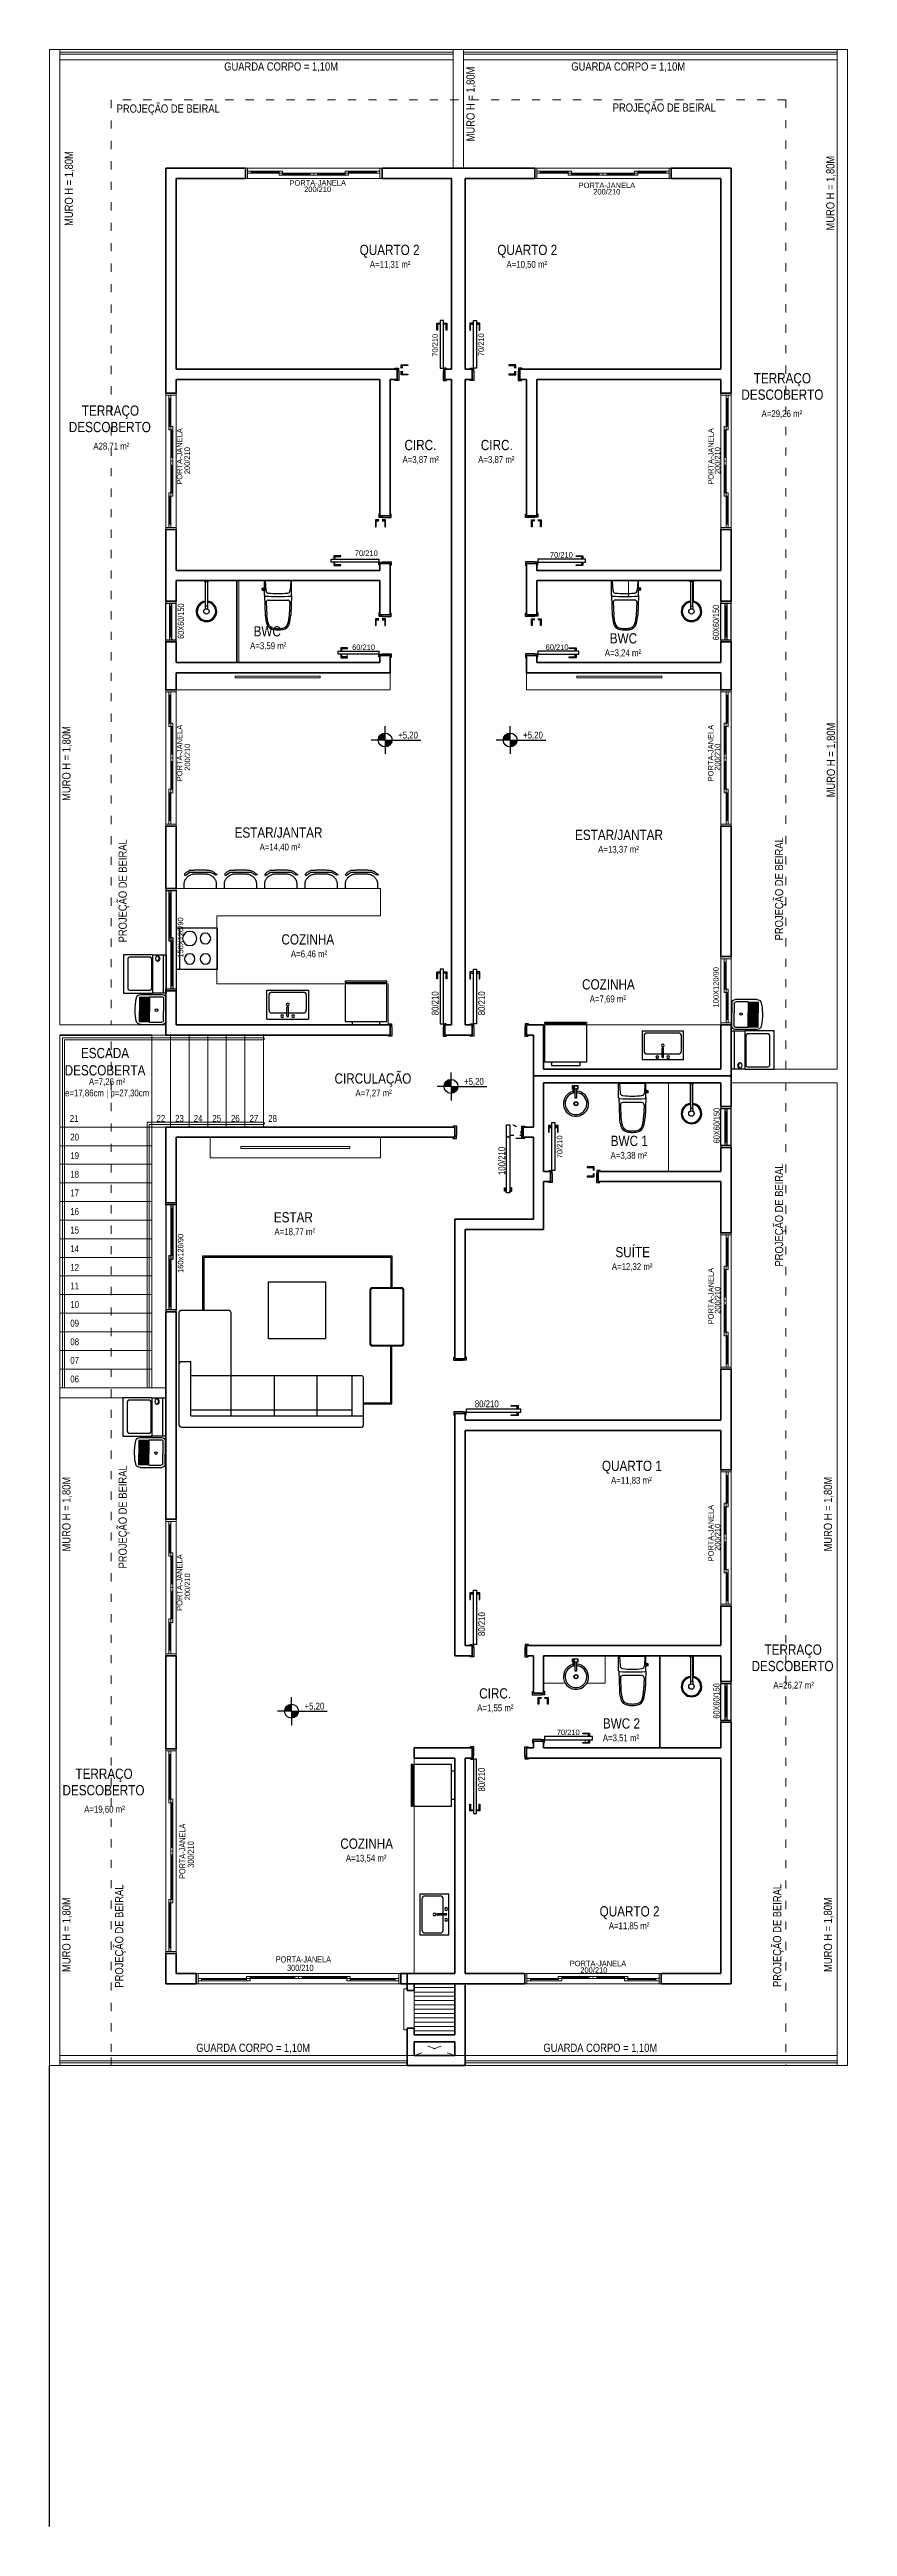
# Model space of a CAD drawing. Header units: millimetres. Extents: x 0 to 1170, y 0 to 3633.
import ezdxf
from ezdxf.enums import TextEntityAlignment as Align

# ---------------------------------------------------------------- set-up
doc = ezdxf.new("R2010")
doc.units = ezdxf.units.MM
doc.linetypes.add('ACAD_ISO03W100', pattern=[30, 12, -18])
for name, color, linetype, lineweight in [('01', 1, 'Continuous', 5), ('019 - Hachuras', 19, 'Continuous', 5), ('02', 2, 'Continuous', 13), ('020 - Textos', 20, 'Continuous', 5), ('030 - Esquadrias', 30, 'Continuous', 5), ('05', 5, 'Continuous', 35), ('055 - Mobilia', 55, 'Continuous', 5), ('08', 8, 'Continuous', 5)]:
    doc.layers.add(name, color=color, linetype=linetype, lineweight=lineweight)
doc.styles.add('ROMANS', font='ARIALN.TTF')

msp = doc.modelspace()

# ---------------------------------------------------------------- texts
at = {"layer": '020 - Textos', "color": 252, "true_color": 0x939598, "style": 'ROMANS'}
for s, height, p in [('GUARDA CORPO = 1,10M', 12, (339.5, 3602.1)), ('GUARDA CORPO = 1,10M', 12, (848.5, 3602.1)), ('PROJEÇÃO DE BEIRAL', 12, (174, 3540.4)), ('PROJEÇÃO DE BEIRAL', 12, (901.4, 3541.9)), ('QUARTO 2', 15, (498.6, 3331.6)), ('QUARTO 2', 15, (700.5, 3331.6)), ('DESCOBERTO', 15, (1074.6, 3119.3)), ('TERRAÇO', 15, (1074.6, 3143.4)), ('TERRAÇO', 15, (89.3, 3095.9)), ('DESCOBERTO', 15, (88.4, 3071.8)), ('CIRC.', 15, (543.8, 3045.4)), ('CIRC.', 15, (655.8, 3045.4)), ('BWC', 15, (319.2, 2772.2)), ('BWC', 15, (841.5, 2761.9)), ('ESTAR/JANTAR', 15, (335.7, 2477)), ('ESTAR/JANTAR', 15, (835, 2473.6)), ('COZINHA', 15, (378.7, 2320.3)), ('COZINHA', 15, (819.5, 2254.3)), ('CIRCULAÇÃO', 15, (474.2, 2116.3)), ('BWC 1', 15, (850.1, 2024.8)), ('ESTAR', 15, (357.5, 1912.7)), ('SUÍTE', 15, (855.1, 1861.6)), ('QUARTO 1', 15, (853.9, 1548.1)), ('TERRAÇO', 15, (1090.4, 1278.6)), ('DESCOBERTO', 15, (1089.5, 1254.5)), ('CIRC.', 15, (653.4, 1214.4)), ('BWC 2', 15, (838.6, 1170.3)), ('TERRAÇO', 15, (79.9, 1096.5)), ('DESCOBERTO', 15, (79.1, 1072.4)), ('COZINHA', 15, (465, 994)), ('QUARTO 2', 15, (850.5, 894.7)), ('GUARDA CORPO = 1,10M', 12, (298.5, 696.1)), ('GUARDA CORPO = 1,10M', 12, (807.6, 696.1))]:
    msp.add_text(s, height=height, dxfattribs=at).set_placement(p, align=Align.CENTER)
for s, p in [('MURO H = 1,80M', (623.3, 3553.1)), ('MURO H = 1,80M', (34.3, 3429.1)), ('MURO H = 1,80M', (1150.9, 3422.3)), ('MURO H = 1,80M', (30.7, 2585.7)), ('MURO H = 1,80M', (1151.7, 2590.9)), ('PROJEÇÃO DE BEIRAL', (113.2, 2399)), ('PROJEÇÃO DE BEIRAL', (1075.7, 2402)), ('PROJEÇÃO DE BEIRAL', (1075.7, 1923.6)), ('MURO H = 1,80M', (30.7, 1484.8)), ('PROJEÇÃO DE BEIRAL', (113.2, 1480.7)), ('MURO H = 1,80M', (1147.4, 1484.8)), ('MURO H = 1,80M', (30.7, 868.1)), ('PROJEÇÃO DE BEIRAL', (108.1, 865.9)), ('PROJEÇÃO DE BEIRAL', (1073, 866.8)), ('MURO H = 1,80M', (1147.4, 868.1))]:
    msp.add_text(s, height=12, rotation=90, dxfattribs=at).set_placement(p, align=Align.CENTER)
for s, height, p in [('PORTA-JANELA', 8, (351.8, 3433.4)), ('200/210', 8, (373.3, 3424)), ('PORTA-JANELA', 8, (775.8, 3429.8)), ('200/210', 8, (797.3, 3420.4)), ('A=11,31 m²', 10, (469.6, 3312.9)), ('A28,71 m²', 10, (64.2, 3046.3)), ('A=3,87 m²', 10, (517.6, 3026.6)), ('70/210', 8, (447.7, 2890.2)), ('70/210', 8, (733.8, 2887.8)), ('A=3,59 m²', 10, (294.1, 2753.5)), ('60/210', 8, (443.7, 2752.3)), ('60/210', 8, (727.4, 2752.3)), ('A=14,40 m²', 10, (308, 2458.3)), ('A=6,46 m²', 10, (353.9, 2301.5)), ('DESCOBERTA', 15, (22.2, 2128.3)), ('ESCADA', 15, (46, 2153.6)), ('e=17,86cm | p=27,30cm', 10, (22.8, 2097.5)), ('A=7,26 m²', 10, (57.8, 2114.1)), ('A=7,27 m²', 10, (448.6, 2097.5)), ('A=18,77 m²', 10, (329.8, 1894)), ('80/210', 10, (623.6, 1641.6)), ('A=26,27 m²', 10, (1061.3, 1229)), ('A=1,55 m²', 10, (627.1, 1195.7)), ('70/210', 8, (743.8, 1160.8)), ('A=19,60 m²', 10, (50.8, 1047)), ('PORTA-JANELA', 9, (331.7, 827.2)), ('300/210', 9, (348.3, 814.8)), ('PORTA-JANELA', 8, (762.8, 821.7)), ('200/210', 8, (778.3, 812))]:
    msp.add_text(s, height=height, dxfattribs=at).set_placement(p)
for s, height, rotation, p in [('A=10,50 m²', 10, 360, (670, 3312.9)), ('70/210', 8, 90, (569.2, 3182.5)), ('70/210', 8, 90, (636.9, 3183.2)), ('A=29,26 m²', 10, 360, (1044.1, 3093.9)), ('PORTA-JANELA', 8, 90, (194.7, 2994.7)), ('PORTA-JANELA', 8, 90, (973.8, 2994.7)), ('200/210', 8, 90, (205.8, 3010.2)), ('A=3,87 m²', 10, 360, (628.5, 3026.6)), ('200/210', 8, 90, (983.5, 3010.2)), ('60X60/150', 9, 90, (197.1, 2768.6)), ('60X60/150', 9, 90, (981.6, 2766.6)), ('A=3,24 m²', 10, 360, (814.2, 2743.1)), ('PORTA-JANELA', 8, 90, (194.7, 2559.7)), ('+5,20', 10, 360, (511.2, 2622.5)), ('+5,20', 10, 360, (694.4, 2622.5)), ('PORTA-JANELA', 8, 90, (973.5, 2559.7)), ('200/210', 8, 90, (206.1, 2575.2)), ('200/210', 8, 90, (983.3, 2575.2)), ('A=13,37 m²', 10, 360, (804.5, 2454.9)), ('150X120/90', 8, 90, (196, 2300.9)), ('100X120/90', 8, 90, (981.2, 2228)), ('80/210', 10, 90, (570.4, 2216.5)), ('80/210', 10, 90, (638.6, 2216.5)), ('A=7,69 m²', 10, 360, (792.1, 2235.6)), ('+5,20', 10, 360, (607.8, 2114.5)), ('60X60/150', 9, 90, (982.6, 2028.7)), ('100/210', 10, 90, (668.2, 1982.1)), ('70/210', 8, 90, (751.9, 2006.7)), ('A=3,38 m²', 10, 360, (822.7, 2006.1)), ('160x120/90', 8, 90, (196.1, 1838.6)), ('A=12,32 m²', 10, 360, (824.5, 1842.8)), ('PORTA-JANELA', 8, 90, (973.8, 1763.2)), ('200/210', 8, 90, (983.5, 1778.7)), ('A=11,83 m²', 10, 360, (823.4, 1529.4)), ('PORTA-JANELA', 8, 90, (973.8, 1415.5)), ('200/210', 8, 90, (983.5, 1431)), ('PORTA-JANELA', 8, 90, (194.7, 1343)), ('200/210', 8, 90, (206.1, 1358.5)), ('80/210', 10, 90, (638.6, 1306)), ('+5,20', 10, 360, (373.9, 1198.2)), ('60X60/150', 9, 90, (982.4, 1184.9)), ('A=3,51 m²', 10, 360, (811.3, 1151.6)), ('80/210', 10, 90, (638.6, 1078)), ('PORTA-JANELA', 9, 90, (199.2, 949.7)), ('300/210', 9, 90, (211.7, 966.3)), ('A=13,54 m²', 10, 360, (434.5, 975.3)), ('A=11,85 m²', 10, 360, (820, 876))]:
    msp.add_text(s, height=height, rotation=rotation, dxfattribs=at).set_placement(p)
at = {"layer": '020 - Textos', "char_height": 10, "width": 29.027, "attachment_point": 2, "line_spacing_factor": 0.994243, "style": 'ROMANS'}
for s, insert in [('21', (36, 2070.2)), ('20', (36.8, 2042.9)), ('22', (163.2, 2070.2)), ('23', (190.5, 2070.2)), ('24', (217.8, 2070.2)), ('25', (245.1, 2070.2)), ('26', (272.4, 2070.2)), ('27', (299.7, 2070.2)), ('28', (327, 2070.2)), ('19', (36.8, 2015.6)), ('18', (36.8, 1988.3)), ('17', (36.8, 1961)), ('16', (36.8, 1933.7)), ('15', (36.8, 1906.4)), ('14', (36.8, 1879.1)), ('12', (36.8, 1851.8)), ('11', (36.8, 1824.5)), ('10', (36.8, 1797.2)), ('09', (36.8, 1769.9)), ('08', (36.8, 1742.6)), ('07', (36.8, 1715.3)), ('06', (36.8, 1688))]:
    msp.add_mtext(s, dxfattribs=dict(at, insert=insert))

# ---------------------------------------------------------------- hatches: boundary and pattern name
h = msp.add_hatch(color=256)
h.dxf.hatch_style = 1
h.paths.add_polyline_path([(492, 2620.2), (492, 2630.5, 0.414214), (481.8, 2620.2)])
h.paths.add_polyline_path([(502.3, 2620.2), (492, 2620.2), (492, 2610, 0.414214)])
h = msp.add_hatch(color=256)
h.dxf.hatch_style = 1
h.paths.add_polyline_path([(675.3, 2620.2), (675.3, 2630.5, 0.414214), (665, 2620.2)])
h.paths.add_polyline_path([(685.5, 2620.2), (675.3, 2620.2), (675.3, 2610, 0.414214)])
h = msp.add_hatch(color=256)
h.dxf.hatch_style = 1
h.paths.add_polyline_path([(588.7, 2112.2), (588.7, 2122.5, 0.414214), (578.4, 2112.2)])
h.paths.add_polyline_path([(598.9, 2112.2), (588.7, 2112.2), (588.7, 2102, 0.414214)])
h = msp.add_hatch(color=256)
h.dxf.hatch_style = 1
h.paths.add_polyline_path([(354.8, 1195.9), (354.8, 1206.1, 0.414214), (344.5, 1195.9)])
h.paths.add_polyline_path([(365, 1195.9), (354.8, 1195.9), (354.8, 1185.6, 0.414214)])

# ---------------------------------------------------------------- linework, layer by layer
at = {"linetype": 'Continuous'}
msp.add_line((275.1, 3164), (419.9, 3164), dxfattribs=at)
for p, q in [((311.9, 2839.8), (311.9, 2842.9)), ((311.9, 2842.9), (313.5, 2842.9)), ((311.9, 2839.8), (313.5, 2839.8)), ((313.5, 2839.5), (313.5, 2843.2)), ((313.5, 2843.2), (315.8, 2843.2)), ((313.5, 2839.5), (315.9, 2839.5)), ((315, 2843.2), (315, 2853.3)), ((315, 2832.6), (315, 2839.5)), ((354.4, 2854), (315.6, 2854)), ((315.9, 2839.5), (315.8, 2843.2)), ((316.4, 2853.3), (317.1, 2839.8)), ((353.6, 2853.3), (352.9, 2839.8)), ((355, 2832.6), (355, 2853.3)), ((823.8, 2832.6), (823.8, 2853.3)), ((824.4, 2854), (863.2, 2854)), ((825.2, 2853.3), (825.9, 2839.8)), ((862.4, 2853.3), (861.7, 2839.8)), ((862.9, 2839.5), (863, 2843.2)), ((865.3, 2839.5), (862.9, 2839.5)), ((865.3, 2843.2), (863, 2843.2)), ((863.8, 2843.2), (863.8, 2853.3)), ((863.8, 2832.6), (863.8, 2839.5)), ((865.3, 2839.5), (865.3, 2843.2)), ((866.8, 2842.9), (865.3, 2842.9)), ((866.8, 2839.8), (865.3, 2839.8)), ((866.8, 2839.8), (866.8, 2842.9)), ((170.5, 2766.8), (170.5, 2821.1)), ((176.5, 2766.8), (176.5, 2821.1)), ((178, 2771.8), (178, 2816.1)), ((179.5, 2766.8), (179.5, 2821.1)), ((185.5, 2766.8), (185.5, 2821.1)), ((228.3, 2816.7), (228.2, 2816.6)), ((231.3, 2816.7), (228.6, 2816.7)), ((231.5, 2816.7), (231.6, 2816.6)), ((315, 2833.6), (315, 2833.6)), ((315.1, 2832.2), (316.3, 2803.4)), ((317.6, 2822.2), (318.4, 2803.5)), ((320.8, 2825.5), (349.3, 2825.5)), ((352.4, 2822.2), (351.6, 2803.5)), ((354.9, 2832.2), (353.7, 2803.4)), ((823.9, 2832.2), (825.1, 2803.4)), ((826.4, 2822.2), (827.2, 2803.5)), ((858, 2825.5), (829.5, 2825.5)), ((861.2, 2822.2), (860.4, 2803.5)), ((863.7, 2832.2), (862.5, 2803.4)), ((863.8, 2833.6), (863.8, 2833.6)), ((939.9, 2816.7), (939.7, 2816.6)), ((940.1, 2816.7), (942.8, 2816.7)), ((943, 2816.7), (943.1, 2816.6)), ((984.5, 2766.8), (984.5, 2821.1)), ((990.5, 2766.8), (990.5, 2821.1)), ((992, 2771.8), (992, 2816.1)), ((993.5, 2766.8), (993.5, 2821.1)), ((999.5, 2766.8), (999.5, 2821.1)), ((492, 2620.2), (471.6, 2620.2)), ((492, 2620.2), (492, 2640.7)), ((492, 2620.2), (512.5, 2620.2)), ((492, 2620.2), (544.5, 2620.2)), ((492, 2620.2), (492, 2599.8)), ((675.3, 2620.2), (654.8, 2620.2)), ((675.3, 2620.2), (675.3, 2640.7)), ((675.3, 2620.2), (695.8, 2620.2)), ((675.3, 2620.2), (727.8, 2620.2)), ((675.3, 2620.2), (675.3, 2599.8)), ((170.5, 2399.5), (170.5, 2255.5)), ((175, 2399.5), (175, 2394.5)), ((178, 2399.5), (178, 2394.5)), ((185.5, 2399.5), (185.5, 2255.5)), ((178, 2394.5), (175, 2394.5)), ((175, 2394.5), (175, 2330)), ((176.5, 2394.5), (176.5, 2330)), ((178, 2394.5), (178, 2330)), ((175, 2330), (178, 2330)), ((175, 2330), (175, 2325)), ((178, 2330), (178, 2325)), ((178, 2330), (178, 2325)), ((181, 2330), (178, 2330)), ((181, 2330), (181, 2325)), ((186.3, 2283.6), (186.3, 2344.6)), ((186.3, 2344.6), (246, 2344.6)), ((190.6, 2344.6), (190.6, 2283.6)), ((246, 2344.6), (246, 2283.6)), ((108.4, 2305), (108.4, 2249)), ((151.1, 2305), (108.4, 2305)), ((114.8, 2299.1), (114.8, 2255.9)), ((147.3, 2301.6), (117.3, 2301.6)), ((149.9, 2255.9), (149.9, 2299.1)), ((151.1, 2305), (166.4, 2305)), ((151.1, 2305), (151.1, 2249)), ((159, 2303.5), (158.1, 2303.5)), ((158.1, 2295.9), (159, 2295.9)), ((166.4, 2305), (171.4, 2305)), ((166.4, 2305), (166.4, 2249)), ((171.4, 2249), (171.4, 2305)), ((178, 2325), (175, 2325)), ((181, 2325), (178, 2325)), ((178, 2325), (178, 2260.5)), ((179.5, 2325), (179.5, 2260.5)), ((181, 2325), (181, 2260.5)), ((117.3, 2253.3), (147.3, 2253.3)), ((178, 2260.5), (181, 2260.5)), ((178, 2260.5), (178, 2255.5)), ((181, 2260.5), (181, 2255.5)), ((246, 2283.6), (186.3, 2283.6)), ((318.8, 2211), (318.8, 2253.4)), ((318.8, 2253.4), (379.6, 2253.4)), ((379.6, 2253.4), (379.6, 2211)), ((434.5, 2263.1), (434.5, 2264.6)), ((493.5, 2263.1), (493.5, 2264.6)), ((108.4, 2249), (151.1, 2249)), ((131.7, 2243.6), (131.7, 2222.6)), ((131.7, 2206.2), (131.7, 2222.6)), ((133.4, 2243.6), (133.4, 2222.6)), ((133.4, 2206.2), (133.4, 2222.6)), ((133.7, 2246.9), (165.6, 2246.9)), ((135, 2243.6), (135, 2222.6)), ((135, 2206.2), (135, 2222.6)), ((136.7, 2243.6), (136.7, 2222.6)), ((136.7, 2206.2), (136.7, 2222.6)), ((138.3, 2243.6), (138.3, 2222.6)), ((138.3, 2206.2), (138.3, 2222.6)), ((140, 2243.6), (140, 2222.6)), ((140, 2206.2), (140, 2222.6)), ((141.6, 2243.6), (141.6, 2222.6)), ((141.6, 2206.2), (141.6, 2222.6)), ((143.3, 2243.6), (143.3, 2222.6)), ((143.3, 2206.2), (143.3, 2222.6)), ((144.9, 2243.6), (144.9, 2222.6)), ((144.9, 2206.2), (144.9, 2222.6)), ((146.6, 2243.6), (146.6, 2222.6)), ((146.6, 2243.6), (164.7, 2243.6)), ((146.6, 2206.2), (146.6, 2222.6)), ((166.4, 2249), (151.1, 2249)), ((171.4, 2249), (166.4, 2249)), ((167.2, 2241.1), (167.2, 2222.6)), ((167.2, 2208.7), (167.2, 2222.6)), ((170.5, 2242), (170.5, 2222.6)), ((170.5, 2207.8), (170.5, 2222.6)), ((321.8, 2223.8), (321.8, 2246.3)), ((325.9, 2250.3), (372.4, 2250.3)), ((348.1, 2219.7), (325.9, 2219.7)), ((348.1, 2215.2), (348.1, 2227.9)), ((350.2, 2215.2), (350.2, 2227.9)), ((372.4, 2219.7), (350.2, 2219.7)), ((376.5, 2246.3), (376.5, 2223.8)), ((1000.4, 2234.6), (1000.4, 2219.9)), ((1000.4, 2200.5), (1000.4, 2219.9)), ((1003.7, 2233.8), (1003.7, 2219.9)), ((1003.7, 2201.3), (1003.7, 2219.9)), ((1037.2, 2239.6), (1005.4, 2239.6)), ((1024.4, 2236.3), (1006.2, 2236.3)), ((1024.4, 2236.3), (1024.4, 2219.9)), ((1024.4, 2198.8), (1024.4, 2219.9)), ((1026, 2236.3), (1026, 2219.9)), ((1026, 2198.8), (1026, 2219.9)), ((1027.7, 2236.3), (1027.7, 2219.9)), ((1027.7, 2198.8), (1027.7, 2219.9)), ((1029.3, 2236.3), (1029.3, 2219.9)), ((1029.3, 2198.8), (1029.3, 2219.9)), ((1031, 2236.3), (1031, 2219.9)), ((1031, 2198.8), (1031, 2219.9)), ((1032.6, 2236.3), (1032.6, 2219.9)), ((1032.6, 2198.8), (1032.6, 2219.9)), ((1034.3, 2236.3), (1034.3, 2219.9)), ((1034.3, 2198.8), (1034.3, 2219.9)), ((1035.9, 2236.3), (1035.9, 2219.9)), ((1035.9, 2198.8), (1035.9, 2219.9)), ((1037.6, 2236.3), (1037.6, 2219.9)), ((1037.6, 2198.8), (1037.6, 2219.9)), ((1039.2, 2236.3), (1039.2, 2219.9)), ((1039.2, 2198.8), (1039.2, 2219.9)), ((133.7, 2202.9), (165.6, 2202.9)), ((146.6, 2206.2), (164.7, 2206.2)), ((318.8, 2211), (379.6, 2211)), ((727.5, 2203.1), (727.5, 2204.6)), ((786.5, 2203.1), (786.5, 2204.6)), ((929.6, 2193.4), (868.8, 2193.4)), ((868.8, 2193.4), (868.8, 2151)), ((871.9, 2186.3), (871.9, 2163.8)), ((922.5, 2190.3), (875.9, 2190.3)), ((926.6, 2163.8), (926.6, 2186.3)), ((929.6, 2151), (929.6, 2193.4)), ((999.5, 2193.5), (1004.6, 2193.5)), ((999.5, 2193.5), (999.5, 2137.5)), ((1004.6, 2193.5), (1019.8, 2193.5)), ((1004.6, 2137.5), (1004.6, 2193.5)), ((1037.2, 2195.5), (1005.4, 2195.5)), ((1024.4, 2198.8), (1006.2, 2198.8)), ((1019.8, 2137.5), (1019.8, 2193.5)), ((1062.5, 2193.5), (1019.8, 2193.5)), ((1021.1, 2186.6), (1021.1, 2143.4)), ((1053.6, 2189.1), (1023.6, 2189.1)), ((1056.2, 2143.4), (1056.2, 2186.6)), ((1062.5, 2137.5), (1062.5, 2193.5)), ((929.6, 2151), (868.8, 2151)), ((875.9, 2159.7), (898.2, 2159.7)), ((898.2, 2155.2), (898.2, 2167.9)), ((900.3, 2155.2), (900.3, 2167.9)), ((900.3, 2159.7), (922.5, 2159.7)), ((1012.8, 2146.6), (1011.9, 2146.6)), ((588.7, 2112.2), (568.2, 2112.2)), ((588.7, 2112.2), (588.7, 2132.7)), ((588.7, 2112.2), (609.1, 2112.2)), ((588.7, 2112.2), (641.1, 2112.2)), ((588.7, 2112.2), (588.7, 2091.7)), ((834.5, 2095.6), (834.5, 2116.3)), ((835.1, 2117), (873.9, 2117)), ((835.9, 2116.3), (836.6, 2102.8)), ((873.1, 2116.3), (872.4, 2102.8)), ((874.5, 2106.2), (874.5, 2116.3)), ((1004.6, 2137.5), (999.5, 2137.5)), ((1019.8, 2137.5), (1004.6, 2137.5)), ((1011.9, 2139), (1012.8, 2139)), ((1019.8, 2137.5), (1062.5, 2137.5)), ((1023.6, 2140.8), (1053.6, 2140.8)), ((834.6, 2095.2), (835.8, 2066.4)), ((837.1, 2085.2), (837.9, 2066.5)), ((868.7, 2088.5), (840.2, 2088.5)), ((871.9, 2085.2), (871.1, 2066.5)), ((874.4, 2095.2), (873.2, 2066.4)), ((873.6, 2102.5), (873.7, 2106.2)), ((876, 2102.5), (873.6, 2102.5)), ((876, 2106.2), (873.7, 2106.2)), ((874.5, 2095.6), (874.5, 2102.5)), ((874.5, 2096.6), (874.5, 2096.6)), ((876, 2102.5), (876, 2106.2)), ((877.6, 2105.9), (876, 2105.9)), ((877.6, 2102.8), (876, 2102.8)), ((877.6, 2102.8), (877.6, 2105.9)), ((939.9, 2080.2), (939.7, 2080.1)), ((940.1, 2080.2), (942.8, 2080.2)), ((943, 2080.2), (943.1, 2080.1)), ((984.5, 2025.3), (984.5, 2079.6)), ((990.5, 2025.3), (990.5, 2079.6)), ((992, 2030.3), (992, 2074.6)), ((993.5, 2025.3), (993.5, 2079.6)), ((999.5, 2025.3), (999.5, 2079.6)), ((671.5, 2038.2), (673.5, 2038.2)), ((672.5, 2039.2), (672.5, 2037.2)), ((170.5, 1938.5), (170.5, 1784.5)), ((178, 1938.5), (178, 1933.5)), ((178, 1933.5), (181, 1933.5)), ((178, 1933.5), (178, 1864)), ((179.5, 1933.5), (179.5, 1864)), ((181, 1938.5), (181, 1933.5)), ((181, 1933.5), (181, 1864)), ((185.5, 1938.5), (185.5, 1784.5)), ((674.7, 1956), (674.7, 1959)), ((175, 1864), (175, 1859)), ((175, 1864), (178, 1864)), ((175, 1859), (178, 1859)), ((175, 1859), (175, 1789.5)), ((176.5, 1859), (176.5, 1789.5)), ((181, 1864), (178, 1864)), ((178, 1864), (178, 1859)), ((178, 1864), (178, 1859)), ((178, 1859), (181, 1859)), ((178, 1859), (178, 1789.5)), ((181, 1864), (181, 1859)), ((224.9, 1863.5), (501.9, 1863.5)), ((178, 1789.5), (175, 1789.5)), ((175, 1789.5), (175, 1784.5)), ((178, 1789.5), (178, 1784.5)), ((107.5, 1655.3), (107.5, 1599.3)), ((150.2, 1655.3), (107.5, 1655.3)), ((113.9, 1649.4), (113.9, 1606.2)), ((146.4, 1651.9), (116.4, 1651.9)), ((148.9, 1606.2), (148.9, 1649.4)), ((150.2, 1655.3), (165.4, 1655.3)), ((150.2, 1655.3), (150.2, 1599.3)), ((158.1, 1653.8), (157.2, 1653.8)), ((157.2, 1646.1), (158.1, 1646.1)), ((165.4, 1655.3), (170.5, 1655.3)), ((165.4, 1655.3), (165.4, 1599.3)), ((170.5, 1599.3), (170.5, 1655.3)), ((107.5, 1599.3), (150.2, 1599.3)), ((116.4, 1603.6), (146.4, 1603.6)), ((165.4, 1599.3), (150.2, 1599.3)), ((170.5, 1599.3), (165.4, 1599.3)), ((130.8, 1593.9), (130.8, 1572.9)), ((130.8, 1556.5), (130.8, 1572.9)), ((132.4, 1593.9), (132.4, 1572.9)), ((132.4, 1556.5), (132.4, 1572.9)), ((132.8, 1597.2), (164.6, 1597.2)), ((134.1, 1593.9), (134.1, 1572.9)), ((134.1, 1556.5), (134.1, 1572.9)), ((135.7, 1593.9), (135.7, 1572.9)), ((135.7, 1556.5), (135.7, 1572.9)), ((137.4, 1593.9), (137.4, 1572.9)), ((137.4, 1556.5), (137.4, 1572.9)), ((139, 1593.9), (139, 1572.9)), ((139, 1556.5), (139, 1572.9)), ((140.7, 1593.9), (140.7, 1572.9)), ((140.7, 1556.5), (140.7, 1572.9)), ((142.3, 1593.9), (142.3, 1572.9)), ((142.3, 1556.5), (142.3, 1572.9)), ((144, 1593.9), (144, 1572.9)), ((144, 1556.5), (144, 1572.9)), ((145.6, 1593.9), (145.6, 1572.9)), ((145.6, 1593.9), (163.8, 1593.9)), ((145.6, 1556.5), (145.6, 1572.9)), ((166.3, 1591.4), (166.3, 1572.9)), ((166.3, 1558.9), (166.3, 1572.9)), ((169.6, 1592.2), (169.6, 1572.9)), ((169.6, 1558.1), (169.6, 1572.9)), ((132.8, 1553.2), (164.6, 1553.2)), ((145.6, 1556.5), (163.8, 1556.5)), ((834.5, 1255.1), (834.5, 1275.8)), ((835.1, 1276.5), (873.9, 1276.5)), ((835.9, 1275.8), (836.6, 1262.3)), ((873.1, 1275.8), (872.4, 1262.3)), ((874.5, 1265.7), (874.5, 1275.8)), ((834.6, 1254.7), (835.8, 1225.9)), ((837.1, 1244.7), (837.9, 1226)), ((868.7, 1248), (840.2, 1248)), ((871.9, 1244.7), (871.1, 1226)), ((874.4, 1254.7), (873.2, 1225.9)), ((873.6, 1262), (873.7, 1265.7)), ((876, 1262), (873.6, 1262)), ((876, 1265.7), (873.7, 1265.7)), ((874.5, 1255.1), (874.5, 1262)), ((874.5, 1256.1), (874.5, 1256.1)), ((876, 1262), (876, 1265.7)), ((877.6, 1265.4), (876, 1265.4)), ((877.6, 1262.3), (876, 1262.3)), ((877.6, 1262.3), (877.6, 1265.4)), ((939.9, 1239.7), (939.7, 1239.6)), ((940.1, 1239.7), (942.8, 1239.7)), ((943, 1239.7), (943.1, 1239.6)), ((984.5, 1182.3), (984.5, 1236.6)), ((990.5, 1182.3), (990.5, 1236.6)), ((993.5, 1182.3), (993.5, 1236.6)), ((999.5, 1182.3), (999.5, 1236.6)), ((354.8, 1195.9), (354.8, 1216.3)), ((992, 1187.3), (992, 1231.6)), ((354.8, 1195.9), (334.3, 1195.9)), ((354.8, 1195.9), (375.3, 1195.9)), ((354.8, 1195.9), (407.3, 1195.9)), ((354.8, 1195.9), (354.8, 1175.4)), ((533.9, 1116.7), (532.4, 1116.7)), ((533.9, 1057.7), (532.4, 1057.7)), ((543.3, 867.2), (543.3, 928)), ((543.3, 928), (585.6, 928)), ((546.3, 874.3), (546.3, 920.9)), ((550.4, 925), (572.9, 925)), ((576.9, 920.9), (576.9, 898.6)), ((585.6, 867.2), (585.6, 928)), ((581.5, 898.6), (568.8, 898.6)), ((581.5, 896.6), (568.8, 896.6)), ((576.9, 896.6), (576.9, 874.3)), ((585.6, 867.2), (543.3, 867.2)), ((572.9, 870.3), (550.4, 870.3))]:
    msp.add_line(p, q)
at = {"linetype": 'ByBlock'}
for p, q in [((179.5, 2816.1), (176.5, 2816.1)), ((993.5, 2816.1), (990.5, 2816.1)), ((179.5, 2771.8), (176.5, 2771.8)), ((993.5, 2771.8), (990.5, 2771.8)), ((993.5, 2074.6), (990.5, 2074.6)), ((993.5, 2030.3), (990.5, 2030.3)), ((993.5, 1231.6), (990.5, 1231.6)), ((993.5, 1187.3), (990.5, 1187.3))]:
    msp.add_line(p, q, dxfattribs=at)
at = {"lineweight": 30}
for p, q in [((224.9, 1783.9), (224.9, 1863.5)), ((226.6, 1783.9), (226.6, 1861.8)), ((226.6, 1861.8), (500.2, 1861.8)), ((500.2, 1861.8), (500.2, 1816.9)), ((501.9, 1863.5), (501.9, 1816.9)), ((321.1, 1742.1), (321.1, 1825.7)), ((321.1, 1825.7), (404.7, 1825.7)), ((404.7, 1825.7), (404.7, 1742.1)), ((515.5, 1816.9), (473.7, 1816.9)), ((190.3, 1615), (190.3, 1781.3)), ((192.8, 1783.9), (263, 1783.9)), ((265.6, 1781.3), (265.6, 1629.2)), ((469.5, 1812.7), (469.5, 1735.7)), ((470.7, 1812.7), (470.7, 1735.7)), ((515.5, 1815.6), (473.7, 1815.6)), ((518.4, 1735.7), (518.4, 1812.7)), ((519.6, 1735.7), (519.6, 1812.7)), ((192.8, 1708.6), (207, 1708.6)), ((207, 1629.2), (207, 1708.6)), ((404.7, 1742.1), (321.1, 1742.1)), ((473.7, 1732.8), (515.5, 1732.8)), ((473.7, 1731.5), (515.5, 1731.5)), ((500.2, 1648.1), (500.2, 1731.5)), ((501.9, 1646.4), (501.9, 1731.5)), ((457.8, 1687.7), (207, 1687.7)), ((329.3, 1687.7), (329.3, 1629.2)), ((391.7, 1687.7), (391.7, 1629.2)), ((443.6, 1629.2), (443.6, 1687.7)), ((460.3, 1615), (460.3, 1685.2)), ((207, 1637.6), (443.6, 1637.6)), ((460.3, 1648.1), (500.2, 1648.1)), ((460.3, 1646.4), (501.9, 1646.4)), ((192.8, 1612.5), (457.8, 1612.5)), ((207, 1629.2), (460.3, 1629.2))]:
    msp.add_line(p, q, dxfattribs=at)
at = {"color": 252, "true_color": 0x939598}
msp.add_line((0, 0), (0, 676), dxfattribs=at)
for points in [[(577.5, 3165.5), (577.5, 3235.5), (573, 3235.5), (573, 3165.5)], [(621.5, 3165.5), (621.5, 3235.5), (626, 3235.5), (626, 3165.5)], [(507, 3149), (509.5, 3149), (509.5, 3164), (506.5, 3164), (506.5, 3165.5), (511.5, 3165.5), (511.5, 3161), (512, 3161), (512, 3147.5), (507, 3147.5), (507, 3149)], [(582, 3149), (579.5, 3149), (579.5, 3164), (581.5, 3164), (581.5, 3165.5), (577.5, 3165.5), (577.5, 3161), (577, 3161), (577, 3147.5), (582, 3147.5), (582, 3149)], [(617, 3149), (619.5, 3149), (619.5, 3164), (617.5, 3164), (617.5, 3165.5), (621.5, 3165.5), (621.5, 3161), (622, 3161), (622, 3147.5), (617, 3147.5), (617, 3149)], [(692, 3149), (689.5, 3149), (689.5, 3164), (692.5, 3164), (692.5, 3165.5), (687.5, 3165.5), (687.5, 3161), (687, 3161), (687, 3147.5), (692, 3147.5), (692, 3149)], [(499.5, 2951.5), (499.5, 2949), (484.5, 2949), (484.5, 2952), (483, 2952), (483, 2947), (487.5, 2947), (487.5, 2946.5), (501, 2946.5), (501, 2951.5), (499.5, 2951.5)], [(699.5, 2951.5), (699.5, 2949), (714.5, 2949), (714.5, 2952), (716, 2952), (716, 2947), (711.5, 2947), (711.5, 2946.5), (698, 2946.5), (698, 2951.5), (699.5, 2951.5)], [(483, 2881), (413, 2881), (413, 2885.5), (483, 2885.5)], [(499.5, 2876.5), (499.5, 2879), (484.5, 2879), (484.5, 2877), (483, 2877), (483, 2881), (487.5, 2881), (487.5, 2881.5), (501, 2881.5), (501, 2876.5), (499.5, 2876.5)], [(699.5, 2876.5), (699.5, 2879), (714.5, 2879), (714.5, 2877), (716, 2877), (716, 2881), (711.5, 2881), (711.5, 2881.5), (698, 2881.5), (698, 2876.5), (699.5, 2876.5)], [(716, 2881), (786, 2881), (786, 2885.5), (716, 2885.5)], [(170.5, 2821.1), (185.5, 2821.1), (185.5, 2824), (170.5, 2824)], [(499.5, 2806.5), (499.5, 2804), (484.5, 2804), (484.5, 2807), (483, 2807), (483, 2802), (487.5, 2802), (487.5, 2801.5), (501, 2801.5), (501, 2806.5), (499.5, 2806.5)], [(699.5, 2806.5), (699.5, 2804), (714.5, 2804), (714.5, 2807), (716, 2807), (716, 2802), (711.5, 2802), (711.5, 2801.5), (698, 2801.5), (698, 2806.5), (699.5, 2806.5)], [(984.5, 2821.1), (999.5, 2821.1), (999.5, 2824), (984.5, 2824)], [(170.5, 2764), (185.5, 2764), (185.5, 2766.8), (170.5, 2766.8)], [(984.5, 2764), (999.5, 2764), (999.5, 2766.8), (984.5, 2766.8)], [(483, 2746), (423, 2746), (423, 2750.5), (483, 2750.5)], [(499.5, 2741.5), (499.5, 2744), (484.5, 2744), (484.5, 2742), (483, 2742), (483, 2746), (487.5, 2746), (487.5, 2746.5), (501, 2746.5), (501, 2741.5), (499.5, 2741.5)], [(699.5, 2741.5), (699.5, 2744), (714.5, 2744), (714.5, 2742), (716, 2742), (716, 2746), (711.5, 2746), (711.5, 2746.5), (698, 2746.5), (698, 2741.5), (699.5, 2741.5)], [(716, 2746), (776, 2746), (776, 2750.5), (716, 2750.5)], [(185.5, 2402.5), (170.5, 2402.5), (170.5, 2399.5), (185.5, 2399.5)], [(229.7, 2429.6), (230.8, 2429.5), (231.8, 2429.4), (232.9, 2429.3), (234, 2429.2), (235, 2429), (236.1, 2428.7), (237.2, 2428.3), (238.4, 2427.8), (239.5, 2427.2), (240.6, 2426.5), (241.6, 2425.8), (242.6, 2425.1), (243.6, 2424.4), (244.4, 2423.7), (245.2, 2423), (245.9, 2422.4), (245.9, 2422.4), (243.6, 2422), (236, 2425.7), (205.7, 2425.8), (198.8, 2421.2), (197.8, 2422.9), (198.4, 2423.9), (199.1, 2424.8), (199.8, 2425.6), (200.7, 2426.3), (201.6, 2427), (202.8, 2427.6), (204.1, 2428.3), (205.7, 2429.1), (206.8, 2429.2), (207.9, 2429.2), (209, 2429.3), (210.1, 2429.4), (211.2, 2429.5), (212.3, 2429.5), (213.4, 2429.6), (214.5, 2429.6), (215.6, 2429.7), (216.7, 2429.7), (217.8, 2429.8), (218.9, 2429.8), (220, 2429.8), (221.1, 2429.8), (222.1, 2429.8), (223.2, 2429.8), (224.3, 2429.8), (225.4, 2429.8), (226.5, 2429.7), (227.6, 2429.7), (228.6, 2429.6)], [(288.7, 2429.6), (289.8, 2429.5), (290.8, 2429.4), (291.9, 2429.3), (293, 2429.2), (294, 2429), (295.1, 2428.7), (296.2, 2428.3), (297.3, 2427.8), (298.5, 2427.2), (299.5, 2426.5), (300.6, 2425.8), (301.6, 2425.1), (302.5, 2424.4), (303.4, 2423.7), (304.2, 2423), (304.9, 2422.4), (304.9, 2422.4), (302.6, 2422), (295, 2425.7), (264.7, 2425.8), (257.8, 2421.2), (256.8, 2422.9), (257.4, 2423.9), (258.1, 2424.8), (258.8, 2425.6), (259.6, 2426.3), (260.6, 2427), (261.8, 2427.6), (263.1, 2428.3), (264.7, 2429.1), (265.8, 2429.2), (266.9, 2429.2), (268, 2429.3), (269.1, 2429.4), (270.2, 2429.5), (271.3, 2429.5), (272.4, 2429.6), (273.5, 2429.6), (274.6, 2429.7), (275.7, 2429.7), (276.8, 2429.8), (277.9, 2429.8), (278.9, 2429.8), (280, 2429.8), (281.1, 2429.8), (282.2, 2429.8), (283.3, 2429.8), (284.4, 2429.8), (285.5, 2429.7), (286.5, 2429.7), (287.6, 2429.6)], [(347.8, 2429.6), (348.9, 2429.5), (349.9, 2429.4), (351, 2429.3), (352.1, 2429.2), (353.1, 2429), (354.2, 2428.7), (355.3, 2428.3), (356.5, 2427.8), (357.6, 2427.2), (358.7, 2426.5), (359.7, 2425.8), (360.7, 2425.1), (361.7, 2424.4), (362.5, 2423.7), (363.3, 2423), (364, 2422.4), (364, 2422.4), (361.7, 2422), (354.1, 2425.7), (323.8, 2425.8), (316.9, 2421.2), (315.9, 2422.9), (316.5, 2423.9), (317.2, 2424.8), (317.9, 2425.6), (318.8, 2426.3), (319.7, 2427), (320.9, 2427.6), (322.2, 2428.3), (323.8, 2429.1), (324.9, 2429.2), (326, 2429.2), (327.1, 2429.3), (328.2, 2429.4), (329.3, 2429.5), (330.4, 2429.5), (331.5, 2429.6), (332.6, 2429.6), (333.7, 2429.7), (334.8, 2429.7), (335.9, 2429.8), (337, 2429.8), (338.1, 2429.8), (339.2, 2429.8), (340.2, 2429.8), (341.3, 2429.8), (342.4, 2429.8), (343.5, 2429.8), (344.6, 2429.7), (345.7, 2429.7), (346.7, 2429.6)], [(406.9, 2429.5), (408, 2429.4), (409.1, 2429.3), (410.1, 2429.2), (411.2, 2429.1), (412.3, 2429), (413.3, 2428.7), (414.5, 2428.3), (415.6, 2427.8), (416.7, 2427.1), (417.8, 2426.5), (418.8, 2425.8), (419.8, 2425.1), (420.8, 2424.3), (421.7, 2423.6), (422.4, 2423), (423.1, 2422.4), (423.1, 2422.4), (420.8, 2421.9), (413.2, 2425.7), (382.9, 2425.7), (376, 2421.2), (375, 2422.8), (375.7, 2423.8), (376.3, 2424.7), (377, 2425.5), (377.9, 2426.2), (378.9, 2426.9), (380, 2427.6), (381.4, 2428.3), (382.9, 2429), (384, 2429.1), (385.1, 2429.2), (386.2, 2429.3), (387.3, 2429.3), (388.4, 2429.4), (389.5, 2429.5), (390.6, 2429.5), (391.7, 2429.6), (392.8, 2429.6), (393.9, 2429.7), (395, 2429.7), (396.1, 2429.7), (397.2, 2429.8), (398.3, 2429.8), (399.4, 2429.8), (400.4, 2429.8), (401.5, 2429.8), (402.6, 2429.7), (403.7, 2429.7), (404.8, 2429.6), (405.8, 2429.6)], [(466, 2429.6), (467.1, 2429.5), (468.2, 2429.4), (469.2, 2429.3), (470.3, 2429.2), (471.4, 2429), (472.5, 2428.7), (473.6, 2428.3), (474.7, 2427.8), (475.8, 2427.2), (476.9, 2426.5), (477.9, 2425.8), (479, 2425.1), (479.9, 2424.4), (480.8, 2423.7), (481.6, 2423), (482.2, 2422.4), (482.2, 2422.4), (479.9, 2422), (472.4, 2425.7), (442.1, 2425.8), (435.1, 2421.2), (434.2, 2422.9), (434.8, 2423.9), (435.4, 2424.8), (436.2, 2425.6), (437, 2426.3), (438, 2427), (439.1, 2427.6), (440.5, 2428.3), (442.1, 2429.1), (443.2, 2429.2), (444.3, 2429.2), (445.4, 2429.3), (446.5, 2429.4), (447.5, 2429.5), (448.6, 2429.5), (449.7, 2429.6), (450.8, 2429.6), (451.9, 2429.7), (453, 2429.7), (454.1, 2429.8), (455.2, 2429.8), (456.3, 2429.8), (457.4, 2429.8), (458.5, 2429.8), (459.6, 2429.8), (460.6, 2429.8), (461.7, 2429.8), (462.8, 2429.7), (463.9, 2429.7), (465, 2429.6)], [(185.5, 2252.5), (170.5, 2252.5), (170.5, 2255.5), (185.5, 2255.5)], [(433.5, 2266.6), (433.5, 2264.6), (494.5, 2264.6), (494.5, 2266.6)], [(433.5, 2263.1), (433.5, 2207.5), (494.5, 2207.5), (494.5, 2263.1)], [(577.5, 2204), (577.5, 2284), (573, 2284), (573, 2204)], [(621.5, 2204), (621.5, 2284), (626, 2284), (626, 2204)], [(497, 2187.5), (499.5, 2187.5), (499.5, 2202.5), (496.5, 2202.5), (496.5, 2204), (501.5, 2204), (501.5, 2199.5), (502, 2199.5), (502, 2186), (497, 2186), (497, 2187.5)], [(582, 2187.5), (579.5, 2187.5), (579.5, 2202.5), (581.5, 2202.5), (581.5, 2204), (577.5, 2204), (577.5, 2199.5), (577, 2199.5), (577, 2186), (582, 2186), (582, 2187.5)], [(617, 2187.5), (619.5, 2187.5), (619.5, 2202.5), (617.5, 2202.5), (617.5, 2204), (621.5, 2204), (621.5, 2199.5), (622, 2199.5), (622, 2186), (617, 2186), (617, 2187.5)], [(702, 2187.5), (699.5, 2187.5), (699.5, 2202.5), (702.5, 2202.5), (702.5, 2204), (697.5, 2204), (697.5, 2199.5), (697, 2199.5), (697, 2186), (702, 2186), (702, 2187.5)], [(787.5, 2206.6), (787.5, 2204.6), (726.5, 2204.6), (726.5, 2206.6)], [(787.5, 2203.1), (787.5, 2147.5), (726.5, 2147.5), (726.5, 2203.1)], [(769, 2108.1), (767, 2108.1), (767, 2113.3), (769, 2113.3)], [(768.2, 2103.7), (767.8, 2103.7), (767.8, 2108.1), (768.2, 2108.1)], [(984.5, 2079.6), (999.5, 2079.6), (999.5, 2082.5), (984.5, 2082.5)], [(592, 2052.5), (594.5, 2052.5), (594.5, 2037.5), (591.5, 2037.5), (591.5, 2036), (596.5, 2036), (596.5, 2040.5), (597, 2040.5), (597, 2054), (592, 2054), (592, 2052.5)], [(674.7, 2056), (674.7, 1956), (670.2, 1956), (670.2, 2056)], [(697, 2052.5), (694.5, 2052.5), (694.5, 2037.5), (696.5, 2037.5), (696.5, 2036), (692.5, 2036), (692.5, 2040.5), (692.5, 2040.5), (692.5, 2054), (697, 2054), (697, 2052.5)], [(736.5, 1989), (736.5, 2059), (741, 2059), (741, 1989)], [(984.5, 2022.5), (999.5, 2022.5), (999.5, 2025.3), (984.5, 2025.3)], [(732, 1972.5), (734.5, 1972.5), (734.5, 1987.5), (732.5, 1987.5), (732.5, 1989), (736.5, 1989), (736.5, 1984.5), (737, 1984.5), (737, 1971), (732, 1971), (732, 1972.5)], [(807, 1972.5), (804.5, 1972.5), (804.5, 1987.5), (807.5, 1987.5), (807.5, 1989), (802.5, 1989), (802.5, 1984.5), (802, 1984.5), (802, 1971), (807, 1971), (807, 1972.5)], [(170.5, 1941.5), (185.5, 1941.5), (185.5, 1938.5), (170.5, 1938.5)], [(170.5, 1781.5), (185.5, 1781.5), (185.5, 1784.5), (170.5, 1784.5)], [(594.5, 1715), (594.5, 1712.5), (609.5, 1712.5), (609.5, 1715.5), (611, 1715.5), (611, 1710.5), (606.5, 1710.5), (606.5, 1710), (593, 1710), (593, 1715), (594.5, 1715)], [(594.5, 1630), (594.5, 1632.5), (609.5, 1632.5), (609.5, 1630.5), (611, 1630.5), (611, 1634.5), (606.5, 1634.5), (606.5, 1635), (593, 1635), (593, 1630), (594.5, 1630)], [(611, 1634.5), (691, 1634.5), (691, 1639), (611, 1639)], [(621.5, 1293.5), (621.5, 1373.5), (626, 1373.5), (626, 1293.5)], [(617, 1277), (619.5, 1277), (619.5, 1292), (617.5, 1292), (617.5, 1293.5), (621.5, 1293.5), (621.5, 1289), (622, 1289), (622, 1275.5), (617, 1275.5), (617, 1277)], [(702, 1277), (699.5, 1277), (699.5, 1292), (702.5, 1292), (702.5, 1293.5), (697.5, 1293.5), (697.5, 1289), (697, 1289), (697, 1275.5), (702, 1275.5), (702, 1277)], [(769, 1267.6), (767, 1267.6), (767, 1272.8), (769, 1272.8)], [(768.2, 1263.2), (767.8, 1263.2), (767.8, 1267.6), (768.2, 1267.6)], [(984.5, 1236.6), (999.5, 1236.6), (999.5, 1239.5), (984.5, 1239.5)], [(709.5, 1224.5), (709.5, 1222), (724.5, 1222), (724.5, 1225), (726, 1225), (726, 1220), (721.5, 1220), (721.5, 1219.5), (708, 1219.5), (708, 1224.5), (709.5, 1224.5)], [(984.5, 1179.5), (999.5, 1179.5), (999.5, 1182.3), (984.5, 1182.3)], [(617, 1142), (619.5, 1142), (619.5, 1127), (617.5, 1127), (617.5, 1125.5), (621.5, 1125.5), (621.5, 1130), (622, 1130), (622, 1143.5), (617, 1143.5), (617, 1142)], [(702, 1142), (699.5, 1142), (699.5, 1127), (702.5, 1127), (702.5, 1125.5), (697.5, 1125.5), (697.5, 1130), (697, 1130), (697, 1143.5), (702, 1143.5), (702, 1142)], [(709.5, 1149.5), (709.5, 1152), (724.5, 1152), (724.5, 1150), (726, 1150), (726, 1154), (721.5, 1154), (721.5, 1154.5), (708, 1154.5), (708, 1149.5), (709.5, 1149.5)], [(726, 1154), (796, 1154), (796, 1158.5), (726, 1158.5)], [(530.4, 1056.7), (532.4, 1056.7), (532.4, 1117.7), (530.4, 1117.7)], [(533.9, 1056.7), (589.5, 1056.7), (589.5, 1117.7), (533.9, 1117.7)], [(621.5, 1125.5), (621.5, 1045.5), (626, 1045.5), (626, 1125.5)]]:
    msp.add_lwpolyline(points, close=True)
for points in [[(573, 3230), (569, 3230), (569, 3221.5), (568, 3221.5), (568, 3231.5), (573, 3231.5)], [(577.5, 3231.5), (582.5, 3231.5), (582.5, 3221.5), (581.5, 3221.5), (581.5, 3230), (577.5, 3230)], [(621.5, 3231.5), (616.5, 3231.5), (616.5, 3221.5), (617.5, 3221.5), (617.5, 3230), (621.5, 3230)], [(626, 3230), (630, 3230), (630, 3221.5), (631, 3221.5), (631, 3231.5), (626, 3231.5)], [(515.5, 3165.5), (515.5, 3170.5), (525.5, 3170.5), (525.5, 3169.5), (517, 3169.5), (517, 3165.5)], [(517, 3161), (517, 3157), (525.5, 3157), (525.5, 3156), (515.5, 3156), (515.5, 3161)], [(683.5, 3165.5), (683.5, 3170.5), (673.5, 3170.5), (673.5, 3169.5), (682, 3169.5), (682, 3165.5)], [(682, 3161), (682, 3157), (673.5, 3157), (673.5, 3156), (683.5, 3156), (683.5, 3161)], [(483, 2943), (478, 2943), (478, 2933), (479, 2933), (479, 2941.5), (483, 2941.5)], [(487.5, 2941.5), (491.5, 2941.5), (491.5, 2933), (492.5, 2933), (492.5, 2943), (487.5, 2943)], [(711.5, 2941.5), (707.5, 2941.5), (707.5, 2933), (706.5, 2933), (706.5, 2943), (711.5, 2943)], [(716, 2943), (721, 2943), (721, 2933), (720, 2933), (720, 2941.5), (716, 2941.5)], [(418.5, 2885.5), (418.5, 2889.5), (427, 2889.5), (427, 2890.5), (417, 2890.5), (417, 2885.5)], [(417, 2881), (417, 2876), (427, 2876), (427, 2877), (418.5, 2877), (418.5, 2881)], [(780.5, 2885.5), (780.5, 2889.5), (772, 2889.5), (772, 2890.5), (782, 2890.5), (782, 2885.5)], [(782, 2881), (782, 2876), (772, 2876), (772, 2877), (780.5, 2877), (780.5, 2881)], [(228.3, 2852.6), (231.5, 2852.6)], [(228.3, 2852.6), (228.3, 2816.7)], [(231.5, 2852.6), (231.5, 2816.7)], [(943, 2852.6), (939.9, 2852.6)], [(939.9, 2852.6), (939.9, 2816.7)], [(943, 2852.6), (943, 2816.7)], [(228.2, 2816.6), (228.2, 2812.4)], [(231.6, 2816.6), (231.6, 2812.6)], [(483, 2798), (478, 2798), (478, 2788), (479, 2788), (479, 2796.5), (483, 2796.5)], [(487.5, 2796.5), (491.5, 2796.5), (491.5, 2788), (492.5, 2788), (492.5, 2798), (487.5, 2798)], [(711.5, 2796.5), (707.5, 2796.5), (707.5, 2788), (706.5, 2788), (706.5, 2798), (711.5, 2798)], [(716, 2798), (721, 2798), (721, 2788), (720, 2788), (720, 2796.5), (716, 2796.5)], [(939.7, 2816.6), (939.7, 2812.6)], [(943.1, 2816.6), (943.1, 2812.4)], [(428.5, 2750.5), (428.5, 2754.5), (437, 2754.5), (437, 2755.5), (427, 2755.5), (427, 2750.5)], [(427, 2746), (427, 2741), (437, 2741), (437, 2742), (428.5, 2742), (428.5, 2746)], [(770.5, 2750.5), (770.5, 2754.5), (762, 2754.5), (762, 2755.5), (772, 2755.5), (772, 2750.5)], [(772, 2746), (772, 2741), (762, 2741), (762, 2742), (770.5, 2742), (770.5, 2746)], [(197.4, 2402.5), (197.4, 2408.8), (197.5, 2409.8), (197.6, 2410.8), (197.8, 2411.8), (198, 2412.7), (198.3, 2413.6), (198.7, 2414.5), (199.1, 2415.4), (199.6, 2416.2), (200.1, 2417), (200.7, 2417.8), (201.3, 2418.5), (202, 2419.2), (202.7, 2419.9), (203.5, 2420.5), (204.3, 2421.1), (205.2, 2421.6), (206.1, 2422.1), (207, 2422.6), (207.9, 2422.9), (208.9, 2423.3), (209.9, 2423.6), (211, 2423.8), (212, 2423.9), (213.1, 2424), (214.2, 2424.1), (227.8, 2424), (228.9, 2424), (230, 2423.9), (231.1, 2423.7), (232.1, 2423.5), (233.1, 2423.3), (234.1, 2422.9), (235, 2422.5), (236, 2422.1), (236.8, 2421.6), (237.7, 2421.1), (238.5, 2420.5), (239.3, 2419.9), (240, 2419.2), (240.7, 2418.5), (241.3, 2417.8), (241.9, 2417), (242.4, 2416.2), (242.9, 2415.3), (243.3, 2414.5), (243.7, 2413.6), (244, 2412.7), (244.2, 2411.7), (244.4, 2410.8), (244.5, 2409.8), (244.5, 2408.8), (244.5, 2402.5)], [(256.4, 2402.5), (256.4, 2408.8), (256.5, 2409.8), (256.6, 2410.8), (256.7, 2411.8), (257, 2412.7), (257.3, 2413.6), (257.6, 2414.5), (258.1, 2415.4), (258.5, 2416.2), (259.1, 2417), (259.7, 2417.8), (260.3, 2418.5), (261, 2419.2), (261.7, 2419.9), (262.5, 2420.5), (263.3, 2421.1), (264.1, 2421.6), (265, 2422.1), (266, 2422.6), (266.9, 2422.9), (267.9, 2423.3), (268.9, 2423.6), (269.9, 2423.8), (271, 2423.9), (272.1, 2424), (273.2, 2424.1), (286.8, 2424), (287.9, 2424), (289, 2423.9), (290, 2423.7), (291.1, 2423.5), (292.1, 2423.3), (293.1, 2422.9), (294, 2422.5), (294.9, 2422.1), (295.8, 2421.6), (296.7, 2421.1), (297.5, 2420.5), (298.3, 2419.9), (299, 2419.2), (299.7, 2418.5), (300.3, 2417.8), (300.9, 2417), (301.4, 2416.2), (301.9, 2415.3), (302.3, 2414.5), (302.7, 2413.6), (303, 2412.7), (303.2, 2411.7), (303.4, 2410.8), (303.5, 2409.8), (303.5, 2408.8), (303.5, 2402.5)], [(315.5, 2402.5), (315.5, 2408.8), (315.6, 2409.8), (315.7, 2410.8), (315.9, 2411.8), (316.1, 2412.7), (316.4, 2413.6), (316.8, 2414.5), (317.2, 2415.4), (317.7, 2416.2), (318.2, 2417), (318.8, 2417.8), (319.4, 2418.5), (320.1, 2419.2), (320.8, 2419.9), (321.6, 2420.5), (322.4, 2421.1), (323.3, 2421.6), (324.2, 2422.1), (325.1, 2422.6), (326, 2422.9), (327, 2423.3), (328, 2423.6), (329.1, 2423.8), (330.1, 2423.9), (331.2, 2424), (332.3, 2424.1), (345.9, 2424), (347, 2424), (348.1, 2423.9), (349.2, 2423.7), (350.2, 2423.5), (351.2, 2423.3), (352.2, 2422.9), (353.1, 2422.5), (354.1, 2422.1), (354.9, 2421.6), (355.8, 2421.1), (356.6, 2420.5), (357.4, 2419.9), (358.1, 2419.2), (358.8, 2418.5), (359.4, 2417.8), (360, 2417), (360.5, 2416.2), (361, 2415.3), (361.4, 2414.5), (361.8, 2413.6), (362.1, 2412.7), (362.3, 2411.7), (362.5, 2410.8), (362.6, 2409.8), (362.6, 2408.8), (362.6, 2402.5)], [(374.6, 2402.4), (374.6, 2408.8), (374.7, 2409.8), (374.8, 2410.8), (375, 2411.7), (375.2, 2412.7), (375.5, 2413.6), (375.9, 2414.5), (376.3, 2415.3), (376.8, 2416.2), (377.3, 2417), (377.9, 2417.8), (378.5, 2418.5), (379.2, 2419.2), (379.9, 2419.9), (380.7, 2420.5), (381.5, 2421.1), (382.4, 2421.6), (383.3, 2422.1), (384.2, 2422.5), (385.1, 2422.9), (386.1, 2423.2), (387.1, 2423.5), (388.2, 2423.7), (389.2, 2423.9), (390.3, 2424), (391.4, 2424), (405, 2424), (406.1, 2424), (407.2, 2423.9), (408.3, 2423.7), (409.3, 2423.5), (410.3, 2423.2), (411.3, 2422.9), (412.2, 2422.5), (413.2, 2422), (414.1, 2421.6), (414.9, 2421), (415.7, 2420.4), (416.5, 2419.8), (417.2, 2419.2), (417.9, 2418.5), (418.5, 2417.7), (419.1, 2416.9), (419.6, 2416.1), (420.1, 2415.3), (420.5, 2414.4), (420.9, 2413.5), (421.2, 2412.6), (421.5, 2411.7), (421.6, 2410.7), (421.7, 2409.7), (421.8, 2408.7), (421.8, 2402.4)], [(433.8, 2402.5), (433.8, 2408.8), (433.8, 2409.8), (433.9, 2410.8), (434.1, 2411.8), (434.3, 2412.7), (434.6, 2413.6), (435, 2414.5), (435.4, 2415.4), (435.9, 2416.2), (436.4, 2417), (437, 2417.8), (437.6, 2418.5), (438.3, 2419.2), (439.1, 2419.9), (439.8, 2420.5), (440.6, 2421.1), (441.5, 2421.6), (442.4, 2422.1), (443.3, 2422.6), (444.3, 2422.9), (445.2, 2423.3), (446.2, 2423.6), (447.3, 2423.8), (448.3, 2423.9), (449.4, 2424), (450.5, 2424.1), (464.2, 2424), (465.3, 2424), (466.3, 2423.9), (467.4, 2423.7), (468.4, 2423.5), (469.4, 2423.3), (470.4, 2422.9), (471.4, 2422.5), (472.3, 2422.1), (473.2, 2421.6), (474, 2421.1), (474.8, 2420.5), (475.6, 2419.9), (476.3, 2419.2), (477, 2418.5), (477.6, 2417.8), (478.2, 2417), (478.8, 2416.2), (479.2, 2415.3), (479.7, 2414.5), (480, 2413.6), (480.3, 2412.7), (480.6, 2411.7), (480.7, 2410.8), (480.8, 2409.8), (480.9, 2408.8), (480.9, 2402.5)], [(573, 2278.5), (569, 2278.5), (569, 2270), (568, 2270), (568, 2280), (573, 2280)], [(577.5, 2280), (582.5, 2280), (582.5, 2270), (581.5, 2270), (581.5, 2278.5), (577.5, 2278.5)], [(621.5, 2280), (616.5, 2280), (616.5, 2270), (617.5, 2270), (617.5, 2278.5), (621.5, 2278.5)], [(626, 2278.5), (630, 2278.5), (630, 2270), (631, 2270), (631, 2280), (626, 2280)], [(443.5, 2207.5), (443.5, 2202.5), (484.5, 2202.5), (484.5, 2207.5)], [(777.5, 2147.5), (777.5, 2142.5), (736.5, 2142.5), (736.5, 2147.5)], [(770.8, 2108.1), (769, 2108.1), (769, 2113.3), (774.5, 2113.3), (774.5, 2108.1), (772.9, 2108.1)], [(772.9, 2108.3), (772.9, 2095), (770.8, 2095), (770.8, 2108.3)], [(943, 2116.1), (939.9, 2116.1)], [(939.9, 2116.1), (939.9, 2080.2)], [(943, 2116.1), (943, 2080.2)], [(939.7, 2080.1), (939.7, 2076.1)], [(943.1, 2080.1), (943.1, 2075.9)], [(736.5, 2055), (731.5, 2055), (731.5, 2045), (732.5, 2045), (732.5, 2053.5), (736.5, 2053.5)], [(741, 2053.5), (745, 2053.5), (745, 2045), (746, 2045), (746, 2055), (741, 2055)], [(670.2, 1960.2), (668.2, 1960.2), (668.2, 1958.5), (667.2, 1958.5), (667.2, 1963.5), (668.2, 1963.5), (668.2, 1961.7), (670.2, 1961.7)], [(674.7, 1960.2), (676.7, 1960.2), (676.7, 1958.5), (677.7, 1958.5), (677.7, 1963.5), (676.7, 1963.5), (676.7, 1961.7), (674.7, 1961.7)], [(798.5, 1989), (798.5, 1994), (788.5, 1994), (788.5, 1993), (797, 1993), (797, 1989)], [(797, 1984.5), (797, 1980.5), (788.5, 1980.5), (788.5, 1979.5), (798.5, 1979.5), (798.5, 1984.5)], [(685.5, 1639), (685.5, 1643), (677, 1643), (677, 1644), (687, 1644), (687, 1639)], [(687, 1634.5), (687, 1629.5), (677, 1629.5), (677, 1630.5), (685.5, 1630.5), (685.5, 1634.5)], [(621.5, 1369.5), (616.5, 1369.5), (616.5, 1359.5), (617.5, 1359.5), (617.5, 1368), (621.5, 1368)], [(626, 1368), (630, 1368), (630, 1359.5), (631, 1359.5), (631, 1369.5), (626, 1369.5)], [(770.8, 1267.6), (769, 1267.6), (769, 1272.8), (774.5, 1272.8), (774.5, 1267.6), (772.9, 1267.6)], [(943, 1275.6), (939.9, 1275.6)], [(939.9, 1275.6), (939.9, 1239.7)], [(943, 1275.6), (943, 1239.7)], [(772.9, 1267.8), (772.9, 1254.5), (770.8, 1254.5), (770.8, 1267.8)], [(939.7, 1239.6), (939.7, 1235.6)], [(943.1, 1239.6), (943.1, 1235.4)], [(721.5, 1214.5), (717.5, 1214.5), (717.5, 1206), (716.5, 1206), (716.5, 1216), (721.5, 1216)], [(726, 1216), (731, 1216), (731, 1206), (730, 1206), (730, 1214.5), (726, 1214.5)], [(790.5, 1158.5), (790.5, 1162.5), (782, 1162.5), (782, 1163.5), (792, 1163.5), (792, 1158.5)], [(792, 1154), (792, 1149), (782, 1149), (782, 1150), (790.5, 1150), (790.5, 1154)], [(589.5, 1066.7), (594.5, 1066.7), (594.5, 1107.7), (589.5, 1107.7)], [(621.5, 1049.5), (616.5, 1049.5), (616.5, 1059.5), (617.5, 1059.5), (617.5, 1051), (621.5, 1051)], [(626, 1051), (630, 1051), (630, 1059.5), (631, 1059.5), (631, 1049.5), (626, 1049.5)]]:
    msp.add_lwpolyline(points)
for points in [[(230, 2854), (227, 2854), (227, 2853.5, 0.414214), (227.9, 2852.6), (228.3, 2852.6)], [(231.5, 2852.6), (232, 2852.6, 0.414214), (232.9, 2853.5), (232.9, 2854), (230, 2854)], [(939.9, 2852.6), (939.4, 2852.6, -0.414214), (938.5, 2853.5), (938.5, 2854), (941.4, 2854)], [(941.4, 2854), (944.4, 2854), (944.4, 2853.5, -0.414214), (943.5, 2852.6), (943, 2852.6)], [(939.9, 2116.1), (939.4, 2116.1, -0.414214), (938.5, 2117), (938.5, 2117.5), (941.4, 2117.5)], [(941.4, 2117.5), (944.4, 2117.5), (944.4, 2117, -0.414214), (943.5, 2116.1), (943, 2116.1)], [(939.9, 1275.6), (939.4, 1275.6, -0.414214), (938.5, 1276.5), (938.5, 1277), (941.4, 1277)], [(941.4, 1277), (944.4, 1277), (944.4, 1276.5, -0.414214), (943.5, 1275.6), (943, 1275.6)]]:
    msp.add_lwpolyline(points, format="xyb")
at = {"linetype": 'ACAD_ISO03W100', "ltscale": 0.5}
msp.add_lwpolyline([(674.7, 2040.5), (692.5, 2040.5), (692.5, 2036), (689.5, 2036), (674.7, 2036)], dxfattribs=at)
for centre, radius in [((230.1, 2808.9), 3.96), ((941.3, 2808.9), 3.96), ((492, 2620.2), 10.2), ((675.3, 2620.2), 10.2), ((156.9, 2224.1), 1.89), ((1014, 2218.4), 1.89), ((588.7, 2112.2), 10.2), ((771.9, 2110.7), 2.55), ((941.3, 2072.4), 3.96), ((672.5, 2038.2), 1), ((156, 1574.4), 1.89), ((771.9, 1270.2), 2.55), ((941.3, 1231.9), 3.96), ((354.8, 1195.9), 10.2)]:
    msp.add_circle(centre, radius)
at = {"linetype": 'Continuous'}
for centre, radius in [((771.9, 2086.8), 2.94), ((771.9, 2086.8), 2.64), ((771.9, 1246.3), 2.94), ((771.9, 1246.3), 2.64)]:
    msp.add_circle(centre, radius, dxfattribs=at)
for centre, radius, start, end in [((315.6, 2853.3, 0), 0.631, 90, 180), ((317.1, 2853.3, 0), 0.631, 90, 182.8964), ((321.3, 2840, 0), 4.21, 182.8964, 262.9433), ((335, 2950.6, 0), 115.7, 262.9433, 277.0567), ((348.7, 2840, 0), 4.21, 277.0567, 357.1036), ((353, 2853.3, 0), 0.631, 357.1036, 90), ((354.4, 2853.3, 0), 0.631, 0, 90), ((824.4, 2853.3, 0), 0.631, 90, 180), ((825.8, 2853.3, 0), 0.631, 90, 182.8964), ((830.1, 2840, 0), 4.21, 182.8964, 262.9433), ((843.8, 2950.6, 0), 115.7, 262.9433, 277.0567), ((857.5, 2840, 0), 4.21, 277.0567, 357.1036), ((861.7, 2853.3, 0), 0.631, 357.1036, 90), ((863.2, 2853.3, 0), 0.631, 0, 90), ((230.1, 2808.9), 15, 96.6611, 84.5101), ((230.1, 2808.9), 13.5, 96.6611, 84.5101), ((316.3, 2832.6, 0), 1.26, 180, 270), ((335, 3146.4, 0), 315.6, 266.5961, 273.4039), ((368.8, 2805.6, 0), 52.6, 182.3918, 196.7461), ((320.8, 2822.3, 0), 3.16, 90, 182.3918), ((368.8, 2805.6, 0), 50.5, 182.3918, 196.7461), ((349.3, 2822.3, 0), 3.16, 357.6082, 90), ((301.2, 2805.6, 0), 50.5, 343.2539, 357.6082), ((301.2, 2805.6, 0), 52.6, 343.2539, 357.6082), ((353.7, 2832.6, 0), 1.26, 270, 0), ((825.1, 2832.6, 0), 1.26, 180, 270), ((843.8, 3146.4, 0), 315.6, 266.5961, 273.4039), ((877.6, 2805.6, 0), 52.6, 182.3918, 196.7461), ((829.5, 2822.3, 0), 3.16, 90, 182.3918), ((877.6, 2805.6, 0), 50.5, 182.3918, 196.7461), ((858, 2822.3, 0), 3.16, 357.6082, 90), ((810, 2805.6, 0), 50.5, 343.2539, 357.6082), ((810, 2805.6, 0), 52.6, 343.2539, 357.6082), ((862.5, 2832.6, 0), 1.26, 270, 0), ((941.3, 2808.9), 15, 95.4899, 83.3389), ((941.3, 2808.9), 13.5, 95.4899, 83.3389), ((329.6, 2793.8, 0), 11.6, 196.7461, 259.6895), ((329.6, 2793.8, 0), 9.47, 196.7461, 259.6895), ((335, 2823.8, 0), 42.1, 259.6895, 270), ((335, 2823.8, 0), 40, 259.6895, 270), ((335, 2823.8, 0), 40, 270, 280.3105), ((335, 2823.8, 0), 42.1, 270, 280.3105), ((340.5, 2793.8, 0), 9.47, 280.3105, 343.2539), ((340.5, 2793.8, 0), 11.6, 280.3105, 343.2539), ((838.3, 2793.8, 0), 11.6, 196.7461, 259.6895), ((838.3, 2793.8, 0), 9.47, 196.7461, 259.6895), ((843.8, 2823.8, 0), 42.1, 259.6895, 270), ((843.8, 2823.8, 0), 40, 259.6895, 270), ((843.8, 2823.8, 0), 40, 270, 280.3105), ((843.8, 2823.8, 0), 42.1, 270, 280.3105), ((849.2, 2793.8, 0), 9.47, 280.3105, 343.2539), ((849.2, 2793.8, 0), 11.6, 280.3105, 343.2539), ((205.5, 2329.1), 10.4, 90, 270), ((205.5, 2329.1), 10.4, 270, 90), ((228.5, 2329.1), 7.88, 90, 270), ((228.5, 2329.1), 7.88, 270, 90), ((117.3, 2299.1), 2.54, 90, 180), ((147.3, 2299.1), 2.54, 0, 90), ((205.5, 2299.1), 7.62, 90, 270), ((205.5, 2299.1), 7.62, 270, 90), ((228.5, 2299.1), 7.62, 90, 270), ((228.5, 2299.1), 7.62, 270, 90), ((117.3, 2255.9), 2.54, 180, 270), ((147.3, 2255.9), 2.54, 270, 0), ((325.9, 2246.3), 4.06, 90, 180), ((325.9, 2223.8), 4.06, 180, 270), ((341.2, 2215.2), 2.03, 0, 180), ((349.2, 2232.2), 2.03, 0, 180), ((349.2, 2232.2), 2.03, 180, 0), ((349.2, 2227.9), 1.02, 0, 180), ((357.2, 2215.2), 2.03, 0, 180), ((372.4, 2246.3), 4.06, 0, 90), ((372.4, 2223.8), 4.06, 270, 0), ((341.2, 2215.2), 2.03, 180, 0), ((349.2, 2215.2), 1.02, 180, 0), ((357.2, 2215.2), 2.03, 180, 0), ((875.9, 2186.3), 4.06, 90, 180), ((922.5, 2186.3), 4.06, 0, 90), ((1023.6, 2186.6), 2.54, 90, 180), ((1053.6, 2186.6), 2.54, 0, 90), ((875.9, 2163.8), 4.06, 180, 270), ((891.2, 2155.2), 2.03, 0, 180), ((891.2, 2155.2), 2.03, 180, 0), ((899.2, 2172.2), 2.03, 0, 180), ((899.2, 2172.2), 2.03, 180, 0), ((899.2, 2167.9), 1.02, 0, 180), ((899.2, 2155.2), 1.02, 180, 0), ((907.2, 2155.2), 2.03, 0, 180), ((907.2, 2155.2), 2.03, 180, 0), ((922.5, 2163.8), 4.06, 270, 0), ((835.1, 2116.3, 0), 0.631, 90, 180), ((836.5, 2116.3, 0), 0.631, 90, 182.8964), ((872.4, 2116.3, 0), 0.631, 357.1036, 90), ((873.9, 2116.3, 0), 0.631, 0, 90), ((1023.6, 2143.4), 2.54, 180, 270), ((1053.6, 2143.4), 2.54, 270, 0), ((771.9, 2086.8), 18.5, 102.6573, 86.7728), ((771.9, 2086.8), 18.5, 93.2272, 101.413), ((835.8, 2095.6, 0), 1.26, 180, 270), ((854.5, 2409.4, 0), 315.6, 266.5961, 273.4039), ((840.8, 2103, 0), 4.21, 182.8964, 262.9433), ((840.2, 2085.3, 0), 3.16, 90, 182.3918), ((854.5, 2213.6, 0), 115.7, 262.9433, 277.0567), ((868.2, 2103, 0), 4.21, 277.0567, 357.1036), ((868.7, 2085.3, 0), 3.16, 357.6082, 90), ((873.2, 2095.6, 0), 1.26, 270, 0), ((941.3, 2072.4), 15, 95.4899, 83.3389), ((941.3, 2072.4), 13.5, 95.4899, 83.3389), ((888.3, 2068.6, 0), 52.6, 182.3918, 196.7461), ((888.3, 2068.6, 0), 50.5, 182.3918, 196.7461), ((849, 2056.8, 0), 11.6, 196.7461, 259.6895), ((849, 2056.8, 0), 9.47, 196.7461, 259.6895), ((854.5, 2086.8, 0), 42.1, 259.6895, 270), ((854.5, 2086.8, 0), 40, 259.6895, 270), ((854.5, 2086.8, 0), 40, 270, 280.3105), ((854.5, 2086.8, 0), 42.1, 270, 280.3105), ((859.9, 2056.8, 0), 9.47, 280.3105, 343.2539), ((859.9, 2056.8, 0), 11.6, 280.3105, 343.2539), ((820.7, 2068.6, 0), 50.5, 343.2539, 357.6082), ((820.7, 2068.6, 0), 52.6, 343.2539, 357.6082), ((116.4, 1649.4), 2.54, 90, 180), ((146.4, 1649.4), 2.54, 0, 90), ((116.4, 1606.2), 2.54, 180, 270), ((146.4, 1606.2), 2.54, 270, 0), ((835.1, 1275.8, 0), 0.631, 90, 180), ((836.5, 1275.8, 0), 0.631, 90, 182.8964), ((872.4, 1275.8, 0), 0.631, 357.1036, 90), ((873.9, 1275.8, 0), 0.631, 0, 90), ((771.9, 1246.3), 18.5, 102.6573, 86.7728), ((771.9, 1246.3), 18.5, 93.2272, 101.413), ((835.8, 1255.1, 0), 1.26, 180, 270), ((854.5, 1568.9, 0), 315.6, 266.5961, 273.4039), ((840.8, 1262.5, 0), 4.21, 182.8964, 262.9433), ((840.2, 1244.8, 0), 3.16, 90, 182.3918), ((854.5, 1373.1, 0), 115.7, 262.9433, 277.0567), ((868.2, 1262.5, 0), 4.21, 277.0567, 357.1036), ((868.7, 1244.8, 0), 3.16, 357.6082, 90), ((873.2, 1255.1, 0), 1.26, 270, 0), ((941.3, 1231.9), 15, 95.4899, 83.3389), ((941.3, 1231.9), 13.5, 95.4899, 83.3389), ((888.3, 1228.1, 0), 52.6, 182.3918, 196.7461), ((888.3, 1228.1, 0), 50.5, 182.3918, 196.7461), ((849, 1216.3, 0), 11.6, 196.7461, 259.6895), ((849, 1216.3, 0), 9.47, 196.7461, 259.6895), ((854.5, 1246.3, 0), 42.1, 259.6895, 270), ((854.5, 1246.3, 0), 40, 259.6895, 270), ((854.5, 1246.3, 0), 40, 270, 280.3105), ((854.5, 1246.3, 0), 42.1, 270, 280.3105), ((859.9, 1216.3, 0), 9.47, 280.3105, 343.2539), ((859.9, 1216.3, 0), 11.6, 280.3105, 343.2539), ((820.7, 1228.1, 0), 50.5, 343.2539, 357.6082), ((820.7, 1228.1, 0), 52.6, 343.2539, 357.6082), ((550.4, 920.9), 4.06, 90, 180), ((572.9, 920.9), 4.06, 0, 90), ((550.4, 874.3), 4.06, 180, 270), ((564.5, 897.6), 2.03, 90, 270), ((564.5, 897.6), 2.03, 270, 90), ((568.8, 897.6), 1.02, 90, 270), ((572.9, 874.3), 4.06, 270, 0), ((581.5, 905.6), 2.03, 90, 270), ((581.5, 889.6), 2.03, 90, 270), ((581.5, 905.6), 2.03, 270, 90), ((581.5, 897.6), 1.02, 270, 90), ((581.5, 889.6), 2.03, 270, 90)]:
    msp.add_arc(centre, radius, start, end)
for centre in [(771.9, 2086.8), (771.9, 1246.3)]:
    msp.add_arc(centre, 16, 93.7321, 86.2679, dxfattribs=at)
at = {"linetype": 'ACAD_ISO03W100', "ltscale": 0.5}
msp.add_arc((674.7, 2038.1), 17.9, 7.7425, 90, dxfattribs=at)
at = {"lineweight": 30}
for centre, radius, start, end in [((473.7, 1812.7), 4.18, 90, 180), ((515.5, 1812.7), 4.18, 0, 90), ((192.8, 1781.3), 2.51, 90, 180), ((263, 1781.3), 2.51, 0, 90), ((473.7, 1812.7), 2.93, 90, 180), ((515.5, 1812.7), 2.93, 0, 90), ((192.8, 1706.1), 2.51, 90, 180), ((473.7, 1735.7), 4.18, 180, 270), ((473.7, 1735.7), 2.93, 180, 270), ((515.5, 1735.7), 4.18, 270, 0), ((515.5, 1735.7), 2.93, 270, 0), ((268.1, 1690.2), 2.51, 180, 270), ((457.8, 1685.2), 2.51, 0, 90), ((192.8, 1615), 2.51, 180, 270), ((457.8, 1615), 2.51, 270, 0)]:
    msp.add_arc(centre, radius, start, end, dxfattribs=at)
for centre, major_axis, start_param, end_param in [((158.1, 2299.7), (0, 3.81), 4.712389, 7.853982), ((158.1, 2299.7), (0, 3.81), 1.570796, 4.712389), ((159, 2299.7), (0, 3.81), 4.712389, 6.283185), ((159, 2299.7), (0, -3.81), 0, 1.570796), ((1011.9, 2142.8), (0, 3.81), 0, 1.570796), ((1012.8, 2142.8), (0, -3.81), 1.570796, 4.712389), ((1011.9, 2142.8), (0, -3.81), 4.712389, 6.283185), ((1012.8, 2142.8), (0, -3.81), 4.712389, 7.853982), ((157.2, 1649.9), (0, 3.81), 4.712389, 7.853982), ((157.2, 1649.9), (0, 3.81), 1.570796, 4.712389), ((158.1, 1649.9), (0, 3.81), 4.712389, 6.283185), ((158.1, 1649.9), (0, -3.81), 0, 1.570796)]:
    msp.add_ellipse(centre, major_axis=major_axis, ratio=0.707107, start_param=start_param, end_param=end_param)
at = {"extrusion": (0, 0, -1)}
for centre, major_axis, ratio, start_param, end_param in [((236.2, 2222.6), (78.2, -78.2), 1, 2.356234, 2.531775), ((235.9, 2227.8), (-109.7, -13.7), 0.789083, -0.069134, 0.097169), ((133.7, 2240.3), (4.67, -4.67), 1, 2.551836, 3.926991), ((164.7, 2241.1), (-1.75, -1.75), 1, 2.356194, 3.926991), ((165.6, 2242), (-3.5, -3.5), 1, 2.356194, 3.926991), ((1005.4, 2234.6), (-3.5, 3.5), 1, 5.497787, 7.068583), ((1006.2, 2233.8), (1.75, 1.75), 1, 3.926991, 5.497787), ((1037.2, 2233), (4.67, 4.67), 1, -0.785398, 0.589756), ((934.8, 2219.9), (-78.2, 78.2), 1, 2.356234, 2.531775), ((935, 2214.6), (109.7, 13.7), 0.789083, -0.069134, 0.097169), ((133.7, 2209.5), (-4.67, -4.67), 1, -0.785398, 0.589756), ((164.7, 2208.7), (-1.75, -1.75), 1, 3.926991, 5.497787), ((165.6, 2207.8), (3.5, -3.5), 1, 5.497787, 7.068583), ((1005.4, 2200.5), (3.5, 3.5), 1, 2.356194, 3.926991), ((1006.2, 2201.3), (1.75, 1.75), 1, 2.356194, 3.926991), ((1037.2, 2202.1), (-4.67, 4.67), 1, 2.551836, 3.926991), ((235.2, 1572.9), (78.2, -78.2), 1, 2.356234, 2.531775), ((235, 1578.1), (-109.7, -13.7), 0.789083, -0.069134, 0.097169), ((132.8, 1590.6), (4.67, -4.67), 1, 2.551836, 3.926991), ((163.8, 1591.4), (-1.75, -1.75), 1, 2.356194, 3.926991), ((164.6, 1592.2), (-3.5, -3.5), 1, 2.356194, 3.926991), ((132.8, 1559.8), (-4.67, -4.67), 1, -0.785398, 0.589756), ((163.8, 1558.9), (-1.75, -1.75), 1, 3.926991, 5.497787), ((164.6, 1558.1), (3.5, -3.5), 1, 5.497787, 7.068583)]:
    msp.add_ellipse(centre, major_axis=major_axis, ratio=ratio, start_param=start_param, end_param=end_param, dxfattribs=at)
at = {"layer": '01', "color": 252, "true_color": 0x939598}
for p, q in [((1170, 3633), (0, 3633)), ((0, 3633), (0, 676)), ((15, 3618), (15, 3633)), ((592, 3459), (592, 3633)), ((592, 3633), (607, 3633)), ((607, 3633), (607, 3459)), ((1155, 3618), (1155, 3633)), ((1170, 676), (1170, 3633)), ((592, 3618), (15, 3618)), ((15, 3618), (15, 2202.5)), ((1155, 3618), (607, 3618)), ((1155, 2137.5), (1155, 3618)), ((170.5, 2202.5), (15, 2202.5)), ((170.5, 2187.5), (15, 2187.5)), ((15, 2187.5), (15, 691)), ((1155, 2137.5), (999.5, 2137.5)), ((999.5, 2117.5), (1155, 2117.5)), ((1155, 691), (1155, 2117.5)), ((15, 1670.3), (170.5, 1670.3)), ((170.5, 1655.3), (15, 1655.3)), ((170.5, 1670.3), (170.5, 1655.3)), ((524.5, 788.5), (519.5, 788.5)), ((519.5, 788.5), (519.5, 728.5)), ((534.5, 731), (534.5, 786)), ((519.5, 728.5), (524.5, 728.5)), ((15, 691), (15, 676)), ((15, 691), (1155, 691)), ((1155, 691), (1155, 676)), ((0, 676), (1170, 676))]:
    msp.add_line(p, q, dxfattribs=at)
at = {"layer": '01', "color": 252, "linetype": 'ACAD_ISO03W100', "true_color": 0x939598}
for p, q in [((594.5, 691), (534.5, 711)), ((534.5, 691), (594.5, 711))]:
    msp.add_line(p, q, dxfattribs=at)
at = {"layer": '01'}
for points in [[(15, 2187.5), (150, 2187.5), (150, 2052.5), (15, 2052.5)], [(150, 1670.3), (15, 1670.3), (15, 2187.5), (150, 2187.5)], [(177.3, 2052.5), (204.6, 2052.5), (204.6, 2187.5), (177.3, 2187.5)], [(204.6, 2052.5), (231.9, 2052.5), (231.9, 2187.5), (204.6, 2187.5)], [(231.9, 2052.5), (259.2, 2052.5), (259.2, 2187.5), (231.9, 2187.5)], [(259.2, 2052.5), (286.5, 2052.5), (286.5, 2187.5), (259.2, 2187.5)], [(286.5, 2052.5), (313.8, 2052.5), (313.8, 2187.5), (286.5, 2187.5)], [(150, 2025.2), (150, 2052.5), (15, 2052.5), (15, 2025.2)], [(150, 1997.9), (150, 2025.2), (15, 2025.2), (15, 1997.9)], [(150, 1970.6), (150, 1997.9), (15, 1997.9), (15, 1970.6)], [(150, 1943.3), (150, 1970.6), (15, 1970.6), (15, 1943.3)], [(150, 1916), (150, 1943.3), (15, 1943.3), (15, 1916)], [(150, 1888.7), (150, 1916), (15, 1916), (15, 1888.7)], [(150, 1861.4), (150, 1888.7), (15, 1888.7), (15, 1861.4)], [(150, 1834.1), (150, 1861.4), (15, 1861.4), (15, 1834.1)], [(150, 1806.8), (150, 1834.1), (15, 1834.1), (15, 1806.8)], [(150, 1779.5), (150, 1806.8), (15, 1806.8), (15, 1779.5)], [(150, 1752.2), (150, 1779.5), (15, 1779.5), (15, 1752.2)], [(150, 1724.9), (150, 1752.2), (15, 1752.2), (15, 1724.9)], [(150, 1697.6), (150, 1724.9), (15, 1724.9), (15, 1697.6)], [(150, 1670.3), (150, 1697.6), (15, 1697.6), (15, 1670.3)]]:
    msp.add_lwpolyline(points, close=True, dxfattribs=at)
msp.add_lwpolyline([(150, 2187.5), (150, 2052.5), (177.3, 2052.5), (177.3, 2187.5), (150, 2187.5)], dxfattribs=at)
at = {"layer": '019 - Hachuras', "color": 252, "linetype": 'Continuous', "true_color": 0x939598}
for p, q in [((534.5, 790.3), (594.5, 790.3)), ((534.5, 783.9), (594.5, 783.9)), ((534.5, 777.6), (594.5, 777.6)), ((534.5, 771.2), (594.5, 771.2)), ((534.5, 764.9), (594.5, 764.9)), ((534.5, 758.5), (594.5, 758.5)), ((534.5, 752.2), (594.5, 752.2)), ((534.5, 745.8), (594.5, 745.8)), ((534.5, 739.5), (594.5, 739.5)), ((534.5, 733.1), (594.5, 733.1)), ((534.5, 726.8), (594.5, 726.8))]:
    msp.add_line(p, q, dxfattribs=at)
at = {"layer": '02', "color": 252, "true_color": 0x939598}
for p, q in [((15, 3629), (592, 3629)), ((15, 3626), (592, 3626)), ((607, 3629), (1155, 3629)), ((607, 3626), (1155, 3626)), ((19, 2183.5), (19, 1670.3)), ((313.8, 2183.5), (19, 2183.5)), ((22, 2180.5), (22, 1670.3)), ((313.8, 2180.5), (22, 2180.5)), ((143, 2059.5), (143, 1670.3)), ((313.8, 2059.5), (143, 2059.5)), ((146, 2056.5), (146, 1670.3)), ((313.8, 2056.5), (146, 2056.5)), ((15, 683), (524.5, 683)), ((15, 680), (524.5, 680)), ((609.5, 683), (1155, 683)), ((609.5, 680), (1155, 680))]:
    msp.add_line(p, q, dxfattribs=at)
for centre in [(313.8, 2182), (313.8, 2058)]:
    msp.add_arc(centre, 1.5, 270, 90, dxfattribs=at)
at = {"layer": '030 - Esquadrias'}
for p, q in [((290.5, 3459), (484.5, 3459)), ((290.5, 3454.5), (295.5, 3454.5)), ((290.5, 3451.5), (295.5, 3451.5)), ((295.5, 3454.5), (336.5, 3454.5)), ((295.5, 3451.5), (295.5, 3454.5)), ((295.5, 3453), (336.5, 3453)), ((295.5, 3451.5), (336.5, 3451.5)), ((336.5, 3454.5), (336.5, 3451.5)), ((336.5, 3454.5), (341.5, 3454.5)), ((336.5, 3451.5), (341.5, 3451.5)), ((336.5, 3451.5), (341.5, 3451.5)), ((336.5, 3448.5), (336.5, 3451.5)), ((341.5, 3451.5), (341.5, 3454.5)), ((341.5, 3448.5), (341.5, 3451.5)), ((341.5, 3451.5), (382, 3451.5)), ((382, 3451.5), (382, 3448.5)), ((382, 3451.5), (387.5, 3451.5)), ((387.5, 3451.5), (387.5, 3448.5)), ((387.5, 3451.5), (387.5, 3448.5)), ((387.5, 3448.5), (387.5, 3451.5)), ((393, 3451.5), (387.5, 3451.5)), ((387.5, 3448.5), (387.5, 3451.5)), ((393, 3451.5), (393, 3448.5)), ((433.5, 3451.5), (393, 3451.5)), ((433.5, 3451.5), (433.5, 3454.5)), ((438.5, 3454.5), (433.5, 3454.5)), ((438.5, 3451.5), (433.5, 3451.5)), ((438.5, 3451.5), (433.5, 3451.5)), ((433.5, 3448.5), (433.5, 3451.5)), ((438.5, 3454.5), (438.5, 3451.5)), ((479.5, 3454.5), (438.5, 3454.5)), ((479.5, 3453), (438.5, 3453)), ((479.5, 3451.5), (438.5, 3451.5)), ((438.5, 3448.5), (438.5, 3451.5)), ((484.5, 3454.5), (479.5, 3454.5)), ((479.5, 3451.5), (479.5, 3454.5)), ((484.5, 3451.5), (479.5, 3451.5)), ((714.5, 3459), (908.5, 3459)), ((714.5, 3454.5), (719.5, 3454.5)), ((714.5, 3451.5), (719.5, 3451.5)), ((719.5, 3454.5), (760.5, 3454.5)), ((719.5, 3451.5), (719.5, 3454.5)), ((719.5, 3453), (760.5, 3453)), ((719.5, 3451.5), (760.5, 3451.5)), ((760.5, 3454.5), (760.5, 3451.5)), ((760.5, 3454.5), (765.5, 3454.5)), ((760.5, 3451.5), (765.5, 3451.5)), ((760.5, 3451.5), (765.5, 3451.5)), ((760.5, 3448.5), (760.5, 3451.5)), ((765.5, 3451.5), (765.5, 3454.5)), ((765.5, 3448.5), (765.5, 3451.5)), ((765.5, 3451.5), (806, 3451.5)), ((806, 3451.5), (806, 3448.5)), ((806, 3451.5), (811.5, 3451.5)), ((811.5, 3451.5), (811.5, 3448.5)), ((811.5, 3451.5), (811.5, 3448.5)), ((811.5, 3448.5), (811.5, 3451.5)), ((817, 3451.5), (811.5, 3451.5)), ((811.5, 3448.5), (811.5, 3451.5)), ((817, 3451.5), (817, 3448.5)), ((857.5, 3451.5), (817, 3451.5)), ((857.5, 3451.5), (857.5, 3454.5)), ((862.5, 3454.5), (857.5, 3454.5)), ((862.5, 3451.5), (857.5, 3451.5)), ((862.5, 3451.5), (857.5, 3451.5)), ((857.5, 3448.5), (857.5, 3451.5)), ((862.5, 3454.5), (862.5, 3451.5)), ((903.5, 3454.5), (862.5, 3454.5)), ((903.5, 3453), (862.5, 3453)), ((903.5, 3451.5), (862.5, 3451.5)), ((862.5, 3448.5), (862.5, 3451.5)), ((908.5, 3454.5), (903.5, 3454.5)), ((903.5, 3451.5), (903.5, 3454.5)), ((908.5, 3451.5), (903.5, 3451.5)), ((290.5, 3444), (484.5, 3444)), ((336.5, 3448.5), (341.5, 3448.5)), ((341.5, 3450), (382, 3450)), ((341.5, 3448.5), (382, 3448.5)), ((382, 3448.5), (387.5, 3448.5)), ((393, 3448.5), (387.5, 3448.5)), ((433.5, 3450), (393, 3450)), ((433.5, 3448.5), (393, 3448.5)), ((438.5, 3448.5), (433.5, 3448.5)), ((714.5, 3444), (908.5, 3444)), ((760.5, 3448.5), (765.5, 3448.5)), ((765.5, 3450), (806, 3450)), ((765.5, 3448.5), (806, 3448.5)), ((806, 3448.5), (811.5, 3448.5)), ((817, 3448.5), (811.5, 3448.5)), ((857.5, 3450), (817, 3450)), ((857.5, 3448.5), (817, 3448.5)), ((862.5, 3448.5), (857.5, 3448.5)), ((170.5, 3126), (170.5, 2932)), ((175, 3126), (175, 3121)), ((178, 3126), (178, 3121)), ((185.5, 3126), (185.5, 2932)), ((984.5, 3126), (984.5, 2932)), ((992, 3126), (992, 3121)), ((995, 3126), (995, 3121)), ((999.5, 3126), (999.5, 2932)), ((175, 3121), (175, 3080)), ((178, 3121), (175, 3121)), ((176.5, 3121), (176.5, 3080)), ((178, 3121), (178, 3080)), ((992, 3121), (995, 3121)), ((992, 3121), (992, 3080)), ((993.5, 3121), (993.5, 3080)), ((995, 3121), (995, 3080)), ((175, 3080), (178, 3080)), ((175, 3080), (175, 3075)), ((178, 3075), (175, 3075)), ((178, 3080), (178, 3075)), ((178, 3080), (178, 3075)), ((181, 3080), (178, 3080)), ((181, 3075), (178, 3075)), ((178, 3075), (178, 3034.5)), ((179.5, 3075), (179.5, 3034.5)), ((181, 3080), (181, 3075)), ((181, 3075), (181, 3034.5)), ((989, 3080), (989, 3075)), ((989, 3080), (992, 3080)), ((989, 3075), (992, 3075)), ((989, 3075), (989, 3034.5)), ((990.5, 3075), (990.5, 3034.5)), ((995, 3080), (992, 3080)), ((992, 3080), (992, 3075)), ((992, 3080), (992, 3075)), ((992, 3075), (995, 3075)), ((992, 3075), (992, 3034.5)), ((995, 3080), (995, 3075)), ((178, 3034.5), (181, 3034.5)), ((178, 3034.5), (178, 3029)), ((178, 3029), (181, 3029)), ((178, 3029), (181, 3029)), ((181, 3029), (178, 3029)), ((178, 3023.5), (178, 3029)), ((181, 3029), (178, 3029)), ((178, 3023.5), (181, 3023.5)), ((178, 2983), (178, 3023.5)), ((179.5, 2983), (179.5, 3023.5)), ((181, 3034.5), (181, 3029)), ((181, 3023.5), (181, 3029)), ((181, 2983), (181, 3023.5)), ((989, 3034.5), (989, 3029)), ((992, 3034.5), (989, 3034.5)), ((992, 3029), (989, 3029)), ((989, 3023.5), (989, 3029)), ((992, 3029), (989, 3029)), ((989, 3029), (992, 3029)), ((989, 3029), (992, 3029)), ((992, 3023.5), (989, 3023.5)), ((989, 2983), (989, 3023.5)), ((990.5, 2983), (990.5, 3023.5)), ((992, 3034.5), (992, 3029)), ((992, 3023.5), (992, 3029)), ((992, 2983), (992, 3023.5)), ((178, 2983), (175, 2983)), ((175, 2978), (175, 2983)), ((178, 2978), (178, 2983)), ((178, 2978), (178, 2983)), ((181, 2983), (178, 2983)), ((181, 2978), (181, 2983)), ((989, 2978), (989, 2983)), ((989, 2983), (992, 2983)), ((992, 2983), (995, 2983)), ((992, 2978), (992, 2983)), ((992, 2978), (992, 2983)), ((995, 2978), (995, 2983)), ((175, 2978), (178, 2978)), ((175, 2937), (175, 2978)), ((176.5, 2937), (176.5, 2978)), ((178, 2937), (178, 2978)), ((181, 2978), (178, 2978)), ((989, 2978), (992, 2978)), ((995, 2978), (992, 2978)), ((992, 2937), (992, 2978)), ((993.5, 2937), (993.5, 2978)), ((995, 2937), (995, 2978)), ((175, 2932), (175, 2937)), ((178, 2937), (175, 2937)), ((178, 2932), (178, 2937)), ((992, 2932), (992, 2937)), ((992, 2937), (995, 2937)), ((995, 2932), (995, 2937)), ((170.5, 2691), (170.5, 2497)), ((175, 2691), (175, 2686)), ((178, 2691), (178, 2686)), ((185.5, 2691), (185.5, 2497)), ((984.5, 2691), (984.5, 2497)), ((992, 2691), (992, 2686)), ((995, 2691), (995, 2686)), ((999.5, 2691), (999.5, 2497)), ((175, 2686), (175, 2645)), ((178, 2686), (175, 2686)), ((176.5, 2686), (176.5, 2645)), ((178, 2686), (178, 2645)), ((992, 2686), (995, 2686)), ((992, 2686), (992, 2645)), ((993.5, 2686), (993.5, 2645)), ((995, 2686), (995, 2645)), ((175, 2645), (178, 2645)), ((175, 2645), (175, 2640)), ((178, 2640), (175, 2640)), ((178, 2645), (178, 2640)), ((178, 2645), (178, 2640)), ((181, 2645), (178, 2645)), ((181, 2640), (178, 2640)), ((178, 2640), (178, 2599.5)), ((179.5, 2640), (179.5, 2599.5)), ((181, 2645), (181, 2640)), ((181, 2640), (181, 2599.5)), ((989, 2645), (989, 2640)), ((989, 2645), (992, 2645)), ((989, 2640), (992, 2640)), ((989, 2640), (989, 2599.5)), ((990.5, 2640), (990.5, 2599.5)), ((995, 2645), (992, 2645)), ((992, 2645), (992, 2640)), ((992, 2645), (992, 2640)), ((992, 2640), (995, 2640)), ((992, 2640), (992, 2599.5)), ((995, 2645), (995, 2640)), ((178, 2599.5), (181, 2599.5)), ((178, 2599.5), (178, 2594)), ((178, 2594), (181, 2594)), ((178, 2594), (181, 2594)), ((181, 2594), (178, 2594)), ((178, 2588.5), (178, 2594)), ((181, 2594), (178, 2594)), ((178, 2588.5), (181, 2588.5)), ((178, 2548), (178, 2588.5)), ((179.5, 2548), (179.5, 2588.5)), ((181, 2599.5), (181, 2594)), ((181, 2588.5), (181, 2594)), ((181, 2548), (181, 2588.5)), ((989, 2599.5), (989, 2594)), ((992, 2599.5), (989, 2599.5)), ((992, 2594), (989, 2594)), ((989, 2588.5), (989, 2594)), ((992, 2594), (989, 2594)), ((989, 2594), (992, 2594)), ((989, 2594), (992, 2594)), ((992, 2588.5), (989, 2588.5)), ((989, 2548), (989, 2588.5)), ((990.5, 2548), (990.5, 2588.5)), ((992, 2599.5), (992, 2594)), ((992, 2588.5), (992, 2594)), ((992, 2548), (992, 2588.5)), ((178, 2548), (175, 2548)), ((175, 2543), (175, 2548)), ((178, 2543), (178, 2548)), ((178, 2543), (178, 2548)), ((181, 2548), (178, 2548)), ((181, 2543), (181, 2548)), ((989, 2543), (989, 2548)), ((989, 2548), (992, 2548)), ((992, 2548), (995, 2548)), ((992, 2543), (992, 2548)), ((992, 2543), (992, 2548)), ((995, 2543), (995, 2548)), ((175, 2543), (178, 2543)), ((175, 2502), (175, 2543)), ((176.5, 2502), (176.5, 2543)), ((178, 2502), (178, 2543)), ((181, 2543), (178, 2543)), ((989, 2543), (992, 2543)), ((995, 2543), (992, 2543)), ((992, 2502), (992, 2543)), ((993.5, 2502), (993.5, 2543)), ((995, 2502), (995, 2543)), ((175, 2497), (175, 2502)), ((178, 2502), (175, 2502)), ((178, 2497), (178, 2502)), ((992, 2497), (992, 2502)), ((992, 2502), (995, 2502)), ((995, 2497), (995, 2502)), ((984.5, 1894.5), (984.5, 1700.5)), ((992, 1894.5), (992, 1889.5)), ((992, 1889.5), (995, 1889.5)), ((992, 1889.5), (992, 1848.5)), ((993.5, 1889.5), (993.5, 1848.5)), ((995, 1894.5), (995, 1889.5)), ((995, 1889.5), (995, 1848.5)), ((999.5, 1894.5), (999.5, 1700.5)), ((989, 1848.5), (989, 1843.5)), ((989, 1848.5), (992, 1848.5)), ((989, 1843.5), (992, 1843.5)), ((989, 1843.5), (989, 1803)), ((990.5, 1843.5), (990.5, 1803)), ((995, 1848.5), (992, 1848.5)), ((992, 1848.5), (992, 1843.5)), ((992, 1848.5), (992, 1843.5)), ((992, 1843.5), (995, 1843.5)), ((992, 1843.5), (992, 1803)), ((995, 1848.5), (995, 1843.5)), ((989, 1803), (989, 1797.5)), ((992, 1803), (989, 1803)), ((992, 1797.5), (989, 1797.5)), ((989, 1792), (989, 1797.5)), ((992, 1797.5), (989, 1797.5)), ((989, 1797.5), (992, 1797.5)), ((989, 1797.5), (992, 1797.5)), ((992, 1792), (989, 1792)), ((989, 1751.5), (989, 1792)), ((990.5, 1751.5), (990.5, 1792)), ((992, 1803), (992, 1797.5)), ((992, 1792), (992, 1797.5)), ((992, 1751.5), (992, 1792)), ((989, 1746.5), (989, 1751.5)), ((989, 1751.5), (992, 1751.5)), ((989, 1746.5), (992, 1746.5)), ((992, 1751.5), (995, 1751.5)), ((992, 1746.5), (992, 1751.5)), ((992, 1746.5), (992, 1751.5)), ((995, 1746.5), (992, 1746.5)), ((992, 1705.5), (992, 1746.5)), ((993.5, 1705.5), (993.5, 1746.5)), ((995, 1746.5), (995, 1751.5)), ((995, 1705.5), (995, 1746.5)), ((992, 1700.5), (992, 1705.5)), ((992, 1705.5), (995, 1705.5)), ((995, 1700.5), (995, 1705.5)), ((984.5, 1546.7), (984.5, 1352.7)), ((992, 1546.7), (992, 1541.7)), ((992, 1541.7), (995, 1541.7)), ((992, 1541.7), (992, 1500.7)), ((993.5, 1541.7), (993.5, 1500.7)), ((995, 1546.7), (995, 1541.7)), ((995, 1541.7), (995, 1500.7)), ((999.5, 1546.7), (999.5, 1352.7)), ((989, 1500.7), (989, 1495.7)), ((989, 1500.7), (992, 1500.7)), ((989, 1495.7), (992, 1495.7)), ((989, 1495.7), (989, 1455.2)), ((990.5, 1495.7), (990.5, 1455.2)), ((995, 1500.7), (992, 1500.7)), ((992, 1500.7), (992, 1495.7)), ((992, 1500.7), (992, 1495.7)), ((992, 1495.7), (995, 1495.7)), ((992, 1495.7), (992, 1455.2)), ((995, 1500.7), (995, 1495.7)), ((170.5, 1474.1), (170.5, 1280.1)), ((175, 1474.1), (175, 1469.1)), ((175, 1469.1), (175, 1428.1)), ((178, 1469.1), (175, 1469.1)), ((176.5, 1469.1), (176.5, 1428.1)), ((178, 1474.1), (178, 1469.1)), ((178, 1469.1), (178, 1428.1)), ((185.5, 1474.1), (185.5, 1280.1)), ((989, 1455.2), (989, 1449.7)), ((992, 1455.2), (989, 1455.2)), ((992, 1455.2), (992, 1449.7)), ((175, 1428.1), (178, 1428.1)), ((175, 1428.1), (175, 1423.1)), ((178, 1423.1), (175, 1423.1)), ((178, 1428.1), (178, 1423.1)), ((178, 1428.1), (178, 1423.1)), ((181, 1428.1), (178, 1428.1)), ((181, 1423.1), (178, 1423.1)), ((178, 1423.1), (178, 1382.6)), ((179.5, 1423.1), (179.5, 1382.6)), ((181, 1428.1), (181, 1423.1)), ((181, 1423.1), (181, 1382.6)), ((992, 1449.7), (989, 1449.7)), ((989, 1444.2), (989, 1449.7)), ((992, 1449.7), (989, 1449.7)), ((989, 1449.7), (992, 1449.7)), ((989, 1449.7), (992, 1449.7)), ((992, 1444.2), (989, 1444.2)), ((989, 1403.7), (989, 1444.2)), ((990.5, 1403.7), (990.5, 1444.2)), ((992, 1444.2), (992, 1449.7)), ((992, 1403.7), (992, 1444.2)), ((178, 1382.6), (181, 1382.6)), ((178, 1382.6), (178, 1377.1)), ((181, 1382.6), (181, 1377.1)), ((989, 1398.7), (989, 1403.7)), ((989, 1403.7), (992, 1403.7)), ((989, 1398.7), (992, 1398.7)), ((992, 1403.7), (995, 1403.7)), ((992, 1398.7), (992, 1403.7)), ((992, 1398.7), (992, 1403.7)), ((995, 1398.7), (992, 1398.7)), ((992, 1357.7), (992, 1398.7)), ((993.5, 1357.7), (993.5, 1398.7)), ((995, 1398.7), (995, 1403.7)), ((995, 1357.7), (995, 1398.7)), ((178, 1377.1), (181, 1377.1)), ((178, 1377.1), (181, 1377.1)), ((181, 1377.1), (178, 1377.1)), ((178, 1371.6), (178, 1377.1)), ((181, 1377.1), (178, 1377.1)), ((178, 1371.6), (181, 1371.6)), ((178, 1331.1), (178, 1371.6)), ((179.5, 1331.1), (179.5, 1371.6)), ((181, 1371.6), (181, 1377.1)), ((181, 1331.1), (181, 1371.6)), ((992, 1352.7), (992, 1357.7)), ((992, 1357.7), (995, 1357.7)), ((995, 1352.7), (995, 1357.7)), ((178, 1331.1), (175, 1331.1)), ((175, 1326.1), (175, 1331.1)), ((175, 1326.1), (178, 1326.1)), ((175, 1285.1), (175, 1326.1)), ((176.5, 1285.1), (176.5, 1326.1)), ((178, 1326.1), (178, 1331.1)), ((178, 1326.1), (178, 1331.1)), ((181, 1331.1), (178, 1331.1)), ((178, 1285.1), (178, 1326.1)), ((181, 1326.1), (178, 1326.1)), ((181, 1326.1), (181, 1331.1)), ((175, 1280.1), (175, 1285.1)), ((178, 1285.1), (175, 1285.1)), ((178, 1280.1), (178, 1285.1)), ((170.5, 1137.5), (170.5, 843.5)), ((175, 1137.5), (175, 1132.5)), ((175, 1132.5), (175, 1066.5)), ((178, 1132.5), (175, 1132.5)), ((176.5, 1132.5), (176.5, 1066.5)), ((178, 1137.5), (178, 1132.5)), ((178, 1132.5), (178, 1066.5)), ((185.5, 1137.5), (185.5, 843.5)), ((175, 1066.5), (178, 1066.5)), ((175, 1066.5), (175, 1061.5)), ((178, 1061.5), (175, 1061.5)), ((178, 1066.5), (178, 1061.5)), ((178, 1066.5), (178, 1061.5)), ((181, 1066.5), (178, 1066.5)), ((181, 1061.5), (178, 1061.5)), ((178, 1061.5), (178, 996)), ((179.5, 1061.5), (179.5, 996)), ((181, 1066.5), (181, 1061.5)), ((181, 1061.5), (181, 996)), ((178, 996), (181, 996)), ((178, 996), (178, 990.5)), ((178, 990.5), (181, 990.5)), ((178, 990.5), (181, 990.5)), ((181, 990.5), (178, 990.5)), ((178, 985), (178, 990.5)), ((181, 990.5), (178, 990.5)), ((178, 985), (181, 985)), ((178, 919.5), (178, 985)), ((179.5, 919.5), (179.5, 985)), ((181, 996), (181, 990.5)), ((181, 985), (181, 990.5)), ((181, 919.5), (181, 985)), ((178, 919.5), (175, 919.5)), ((175, 914.5), (175, 919.5)), ((175, 914.5), (178, 914.5)), ((175, 848.5), (175, 914.5)), ((176.5, 848.5), (176.5, 914.5)), ((178, 914.5), (178, 919.5)), ((178, 914.5), (178, 919.5)), ((181, 919.5), (178, 919.5)), ((178, 848.5), (178, 914.5)), ((181, 914.5), (178, 914.5)), ((181, 914.5), (181, 919.5)), ((175, 843.5), (175, 848.5)), ((178, 848.5), (175, 848.5)), ((178, 843.5), (178, 848.5)), ((218, 811), (512, 811)), ((218, 803.5), (223, 803.5)), ((218, 800.5), (223, 800.5)), ((223, 803.5), (223, 800.5)), ((223, 803.5), (289, 803.5)), ((223, 802), (289, 802)), ((223, 800.5), (289, 800.5)), ((289, 806.5), (294, 806.5)), ((289, 806.5), (289, 803.5)), ((289, 800.5), (289, 803.5)), ((289, 803.5), (294, 803.5)), ((289, 803.5), (294, 803.5)), ((289, 800.5), (294, 800.5)), ((294, 806.5), (294, 803.5)), ((294, 806.5), (359.5, 806.5)), ((294, 805), (359.5, 805)), ((294, 803.5), (294, 800.5)), ((294, 803.5), (359.5, 803.5)), ((359.5, 806.5), (365, 806.5)), ((359.5, 803.5), (359.5, 806.5)), ((359.5, 803.5), (365, 803.5)), ((365, 803.5), (365, 806.5)), ((370.5, 806.5), (365, 806.5)), ((365, 803.5), (365, 806.5)), ((365, 806.5), (365, 803.5)), ((365, 806.5), (365, 803.5)), ((370.5, 803.5), (365, 803.5)), ((370.5, 803.5), (370.5, 806.5)), ((436, 806.5), (370.5, 806.5)), ((436, 805), (370.5, 805)), ((436, 803.5), (370.5, 803.5)), ((441, 806.5), (436, 806.5)), ((436, 806.5), (436, 803.5)), ((436, 803.5), (436, 800.5)), ((441, 803.5), (436, 803.5)), ((441, 803.5), (436, 803.5)), ((441, 800.5), (436, 800.5)), ((441, 806.5), (441, 803.5)), ((441, 800.5), (441, 803.5)), ((507, 803.5), (441, 803.5)), ((507, 802), (441, 802)), ((507, 800.5), (441, 800.5)), ((512, 803.5), (507, 803.5)), ((507, 803.5), (507, 800.5)), ((512, 800.5), (507, 800.5)), ((894, 811), (700, 811)), ((700, 803.5), (705, 803.5)), ((700, 800.5), (705, 800.5)), ((705, 803.5), (705, 800.5)), ((705, 803.5), (746, 803.5)), ((705, 802), (746, 802)), ((705, 800.5), (746, 800.5)), ((746, 806.5), (751, 806.5)), ((746, 806.5), (746, 803.5)), ((746, 800.5), (746, 803.5)), ((746, 803.5), (751, 803.5)), ((746, 803.5), (751, 803.5)), ((746, 800.5), (751, 800.5)), ((751, 806.5), (751, 803.5)), ((751, 806.5), (791.5, 806.5)), ((751, 805), (791.5, 805)), ((751, 803.5), (751, 800.5)), ((751, 803.5), (791.5, 803.5)), ((791.5, 806.5), (797, 806.5)), ((791.5, 803.5), (791.5, 806.5)), ((791.5, 803.5), (797, 803.5)), ((797, 803.5), (797, 806.5)), ((802.5, 806.5), (797, 806.5)), ((797, 803.5), (797, 806.5)), ((797, 806.5), (797, 803.5)), ((797, 806.5), (797, 803.5)), ((802.5, 803.5), (797, 803.5)), ((802.5, 803.5), (802.5, 806.5)), ((843, 806.5), (802.5, 806.5)), ((843, 805), (802.5, 805)), ((843, 803.5), (802.5, 803.5)), ((843, 806.5), (843, 803.5)), ((848, 806.5), (843, 806.5)), ((848, 803.5), (843, 803.5)), ((843, 803.5), (843, 800.5)), ((848, 803.5), (843, 803.5)), ((848, 800.5), (843, 800.5)), ((848, 806.5), (848, 803.5)), ((848, 800.5), (848, 803.5)), ((889, 803.5), (848, 803.5)), ((889, 802), (848, 802)), ((889, 800.5), (848, 800.5)), ((889, 803.5), (889, 800.5)), ((894, 803.5), (889, 803.5)), ((894, 800.5), (889, 800.5)), ((218, 796), (512, 796)), ((894, 796), (700, 796))]:
    msp.add_line(p, q, dxfattribs=at)
at = {"layer": '030 - Esquadrias', "color": 252, "true_color": 0x939598}
for p, q in [((999.5, 2302.5), (984.5, 2302.5)), ((984.5, 2302.5), (984.5, 2299.5)), ((984.5, 2299.5), (984.5, 2205.5)), ((984.5, 2299.5), (999.5, 2299.5)), ((989, 2299.5), (989, 2294.5)), ((992, 2294.5), (989, 2294.5)), ((989, 2294.5), (989, 2255)), ((990.5, 2294.5), (990.5, 2255)), ((992, 2299.5), (992, 2294.5)), ((992, 2294.5), (992, 2255)), ((999.5, 2299.5), (999.5, 2302.5)), ((999.5, 2299.5), (999.5, 2205.5)), ((989, 2255), (992, 2255)), ((989, 2255), (989, 2250)), ((992, 2255), (992, 2250)), ((992, 2255), (992, 2250)), ((995, 2255), (992, 2255)), ((995, 2255), (995, 2250)), ((992, 2250), (989, 2250)), ((995, 2250), (992, 2250)), ((992, 2250), (992, 2210.5)), ((993.5, 2250), (993.5, 2210.5)), ((995, 2250), (995, 2210.5)), ((984.5, 2202.5), (984.5, 2205.5)), ((984.5, 2205.5), (999.5, 2205.5)), ((999.5, 2202.5), (984.5, 2202.5)), ((992, 2210.5), (995, 2210.5)), ((992, 2210.5), (992, 2205.5)), ((995, 2210.5), (995, 2205.5)), ((999.5, 2205.5), (999.5, 2202.5))]:
    msp.add_line(p, q, dxfattribs=at)
at = {"layer": '030 - Esquadrias'}
for points in [[(287.5, 3444), (287.5, 3459), (290.5, 3459), (290.5, 3444)], [(487.5, 3444), (487.5, 3459), (484.5, 3459), (484.5, 3444)], [(711.5, 3444), (711.5, 3459), (714.5, 3459), (714.5, 3444)], [(911.5, 3444), (911.5, 3459), (908.5, 3459), (908.5, 3444)], [(185.5, 3129), (170.5, 3129), (170.5, 3126), (185.5, 3126)], [(984.5, 3129), (999.5, 3129), (999.5, 3126), (984.5, 3126)], [(185.5, 2929), (170.5, 2929), (170.5, 2932), (185.5, 2932)], [(984.5, 2929), (999.5, 2929), (999.5, 2932), (984.5, 2932)], [(185.5, 2694), (170.5, 2694), (170.5, 2691), (185.5, 2691)], [(984.5, 2694), (999.5, 2694), (999.5, 2691), (984.5, 2691)], [(185.5, 2494), (170.5, 2494), (170.5, 2497), (185.5, 2497)], [(984.5, 2494), (999.5, 2494), (999.5, 2497), (984.5, 2497)], [(984.5, 1897.5), (999.5, 1897.5), (999.5, 1894.5), (984.5, 1894.5)], [(984.5, 1697.5), (999.5, 1697.5), (999.5, 1700.5), (984.5, 1700.5)], [(984.5, 1549.7), (999.5, 1549.7), (999.5, 1546.7), (984.5, 1546.7)], [(185.5, 1477.1), (170.5, 1477.1), (170.5, 1474.1), (185.5, 1474.1)], [(984.5, 1349.7), (999.5, 1349.7), (999.5, 1352.7), (984.5, 1352.7)], [(185.5, 1277.1), (170.5, 1277.1), (170.5, 1280.1), (185.5, 1280.1)], [(185.5, 1140.5), (170.5, 1140.5), (170.5, 1137.5), (185.5, 1137.5)], [(185.5, 840.5), (170.5, 840.5), (170.5, 843.5), (185.5, 843.5)], [(215, 811), (215, 796), (218, 796), (218, 811)], [(515, 811), (515, 796), (512, 796), (512, 811)], [(697, 811), (697, 796), (700, 796), (700, 811)], [(897, 811), (897, 796), (894, 796), (894, 811)]]:
    msp.add_lwpolyline(points, close=True, dxfattribs=at)
at = {"layer": '05', "color": 252, "true_color": 0x939598}
for p, q in [((287.5, 3459), (170.5, 3459)), ((170.5, 3459), (170.5, 3164)), ((287.5, 3459), (170.5, 3459)), ((170.5, 3459), (170.5, 3164)), ((287.5, 3444), (287.5, 3459)), ((487.5, 3444), (487.5, 3459)), ((711.5, 3459), (487.5, 3459)), ((711.5, 3444), (711.5, 3459)), ((911.5, 3444), (911.5, 3459)), ((999.5, 3459), (911.5, 3459)), ((911.5, 3459), (999.5, 3459)), ((999.5, 3459), (999.5, 3129)), ((287.5, 3444), (185.5, 3444)), ((185.5, 3444), (185.5, 3164)), ((287.5, 3444), (185.5, 3444)), ((185.5, 3444), (185.5, 3164)), ((589.5, 3444), (487.5, 3444)), ((589.5, 3444), (487.5, 3444)), ((589.5, 3444), (589.5, 3164)), ((589.5, 3164), (589.5, 3444)), ((609.5, 3444), (609.5, 3164)), ((711.5, 3444), (609.5, 3444)), ((609.5, 3164), (609.5, 3444)), ((609.5, 3444), (711.5, 3444)), ((984.5, 3444), (911.5, 3444)), ((911.5, 3444), (984.5, 3444)), ((984.5, 3444), (984.5, 3164)), ((170.5, 3164), (170.5, 3129)), ((509.5, 3164), (185.5, 3164)), ((509.5, 3149), (509.5, 3164)), ((579.5, 3149), (579.5, 3164)), ((579.5, 3164), (589.5, 3164)), ((619.5, 3164), (609.5, 3164)), ((619.5, 3149), (619.5, 3164)), ((689.5, 3149), (689.5, 3164)), ((984.5, 3164), (689.5, 3164)), ((185.5, 3129), (170.5, 3129)), ((185.5, 3149), (484.5, 3149)), ((484.5, 3149), (185.5, 3149)), ((185.5, 3149), (185.5, 3129)), ((484.5, 2949), (484.5, 3149)), ((499.5, 3149), (509.5, 3149)), ((499.5, 2949), (499.5, 3149)), ((589.5, 3149), (579.5, 3149)), ((589.5, 3149), (589.5, 2202.5)), ((609.5, 3149), (609.5, 2202.5)), ((619.5, 3149), (609.5, 3149)), ((699.5, 3149), (689.5, 3149)), ((699.5, 2949), (699.5, 3149)), ((984.5, 3149), (714.5, 3149)), ((714.5, 2949), (714.5, 3149)), ((714.5, 3149), (984.5, 3149)), ((984.5, 3149), (984.5, 3129)), ((984.5, 3129), (999.5, 3129)), ((484.5, 2949), (499.5, 2949)), ((699.5, 2949), (714.5, 2949)), ((185.5, 2929), (170.5, 2929)), ((170.5, 2929), (170.5, 2824)), ((170.5, 2929), (170.5, 2854)), ((185.5, 2929), (185.5, 2869)), ((185.5, 2914), (185.5, 2869)), ((984.5, 2929), (984.5, 2869)), ((984.5, 2929), (999.5, 2929)), ((999.5, 2929), (999.5, 2824)), ((484.5, 2879), (499.5, 2879)), ((484.5, 2869), (484.5, 2879)), ((499.5, 2854), (499.5, 2879)), ((699.5, 2879), (714.5, 2879)), ((699.5, 2854), (699.5, 2879)), ((714.5, 2869), (714.5, 2879)), ((170.5, 2824), (170.5, 2869)), ((185.5, 2869), (484.5, 2869)), ((185.5, 2869), (484.5, 2869)), ((185.5, 2854), (185.5, 2824)), ((185.5, 2854), (484.5, 2854)), ((185.5, 2824), (185.5, 2854)), ((185.5, 2854), (484.5, 2854)), ((484.5, 2854), (484.5, 2804)), ((499.5, 2869), (499.5, 2804)), ((699.5, 2869), (699.5, 2804)), ((984.5, 2869), (714.5, 2869)), ((984.5, 2869), (714.5, 2869)), ((984.5, 2854), (714.5, 2854)), ((984.5, 2854), (714.5, 2854)), ((714.5, 2854), (714.5, 2804)), ((984.5, 2854), (984.5, 2824)), ((185.5, 2824), (170.5, 2824)), ((484.5, 2804), (499.5, 2804)), ((699.5, 2804), (714.5, 2804)), ((999.5, 2824), (984.5, 2824)), ((185.5, 2764), (170.5, 2764)), ((170.5, 2764), (170.5, 2694)), ((170.5, 2719), (170.5, 2764)), ((185.5, 2764), (185.5, 2734)), ((185.5, 2734), (185.5, 2764)), ((984.5, 2764), (984.5, 2734)), ((999.5, 2764), (984.5, 2764)), ((999.5, 2764), (999.5, 2694)), ((185.5, 2734), (275.5, 2734)), ((484.5, 2734), (185.5, 2734)), ((484.5, 2744), (499.5, 2744)), ((484.5, 2744), (484.5, 2734)), ((499.5, 2744), (499.5, 2719)), ((699.5, 2744), (714.5, 2744)), ((699.5, 2744), (699.5, 2719)), ((714.5, 2744), (714.5, 2734)), ((714.5, 2734), (984.5, 2734)), ((185.5, 2694), (170.5, 2694)), ((185.5, 2719), (185.5, 2694)), ((499.5, 2719), (185.5, 2719)), ((699.5, 2719), (984.5, 2719)), ((984.5, 2719), (984.5, 2694)), ((984.5, 2694), (999.5, 2694)), ((185.5, 2494), (170.5, 2494)), ((170.5, 2494), (170.5, 2402.5)), ((185.5, 2494), (185.5, 2402.5)), ((984.5, 2494), (984.5, 2302.5)), ((984.5, 2494), (999.5, 2494)), ((999.5, 2494), (999.5, 2302.5)), ((185.5, 2402.5), (170.5, 2402.5)), ((984.5, 2302.5), (999.5, 2302.5)), ((185.5, 2252.5), (170.5, 2252.5)), ((170.5, 2252.5), (170.5, 2187.5)), ((185.5, 2252.5), (185.5, 2202.5)), ((150, 2187.5), (15, 2187.5)), ((170.5, 2187.5), (499.5, 2187.5)), ((185.5, 2202.5), (499.5, 2202.5)), ((499.5, 2202.5), (499.5, 2187.5)), ((579.5, 2202.5), (589.5, 2202.5)), ((579.5, 2202.5), (579.5, 2187.5)), ((579.5, 2187.5), (619.5, 2187.5)), ((609.5, 2202.5), (619.5, 2202.5)), ((619.5, 2202.5), (619.5, 2187.5)), ((699.5, 2202.5), (724.5, 2202.5)), ((699.5, 2202.5), (699.5, 2187.5)), ((699.5, 2187.5), (709.5, 2187.5)), ((709.5, 2127.5), (709.5, 2187.5)), ((724.5, 2137.5), (724.5, 2202.5)), ((984.5, 2202.5), (984.5, 2137.5)), ((984.5, 2202.5), (999.5, 2202.5)), ((999.5, 2127.5), (999.5, 2202.5)), ((709.5, 2127.5), (709.5, 2052.5)), ((999.5, 2127.5), (709.5, 2127.5)), ((709.5, 2052.5), (709.5, 2127.5)), ((709.5, 2127.5), (999.5, 2127.5)), ((724.5, 2137.5), (984.5, 2137.5)), ((724.5, 2117.5), (984.5, 2117.5)), ((724.5, 1987.5), (724.5, 2117.5)), ((724.5, 2117.5), (984.5, 2117.5)), ((984.5, 2117.5), (984.5, 2082.5)), ((999.5, 2082.5), (999.5, 2127.5)), ((999.5, 2127.5), (999.5, 2082.5)), ((984.5, 2082.5), (999.5, 2082.5)), ((594.5, 2052.5), (170.5, 2052.5)), ((170.5, 2052.5), (170.5, 1941.5)), ((170.5, 1941.5), (170.5, 2037.5)), ((185.5, 1941.5), (185.5, 2037.5)), ((185.5, 2037.5), (594.5, 2037.5)), ((594.5, 2037.5), (594.5, 2052.5)), ((694.5, 2037.5), (694.5, 2052.5)), ((709.5, 2052.5), (694.5, 2052.5)), ((694.5, 2037.5), (709.5, 2037.5)), ((709.5, 1972.5), (709.5, 2037.5)), ((984.5, 2022.5), (999.5, 2022.5)), ((984.5, 2022.5), (984.5, 1987.5)), ((984.5, 2022.5), (984.5, 1987.5)), ((999.5, 1897.5), (999.5, 2022.5)), ((999.5, 2022.5), (999.5, 1972.5)), ((709.6, 1972.5), (709.5, 1972.5)), ((709.6, 1987.5), (709.6, 1917.5)), ((734.5, 1987.5), (724.5, 1987.5)), ((734.5, 1987.5), (724.5, 1987.5)), ((734.5, 1972.5), (724.5, 1972.5)), ((724.5, 1972.5), (724.5, 1902.5)), ((734.5, 1972.5), (724.5, 1972.5)), ((734.5, 1987.5), (734.5, 1972.5)), ((804.5, 1987.5), (804.5, 1972.5)), ((984.5, 1987.5), (804.5, 1987.5)), ((984.5, 1987.5), (804.5, 1987.5)), ((984.5, 1972.5), (804.5, 1972.5)), ((984.5, 1972.5), (804.5, 1972.5)), ((984.5, 1972.5), (984.5, 1897.5)), ((984.5, 1897.5), (984.5, 1972.5)), ((999.5, 1897.5), (999.5, 1987.5)), ((170.5, 1941.5), (185.5, 1941.5)), ((709.6, 1917.5), (594.5, 1917.5)), ((594.5, 1917.5), (594.5, 1712.5)), ((724.5, 1902.5), (609.5, 1902.5)), ((609.5, 1902.5), (609.5, 1712.5)), ((984.5, 1897.5), (999.5, 1897.5)), ((170.5, 1685.3), (170.5, 1781.5)), ((170.5, 1781.5), (185.5, 1781.5)), ((170.5, 1781.5), (170.5, 1477.2)), ((185.5, 1477.2), (185.5, 1781.5)), ((609.5, 1712.5), (594.5, 1712.5)), ((984.5, 1697.5), (999.5, 1697.5)), ((984.5, 1697.5), (984.5, 1622.5)), ((984.5, 1622.5), (984.5, 1697.5)), ((999.5, 1549.7), (999.5, 1697.5)), ((999.5, 1607.5), (999.5, 1697.5)), ((170.5, 1655.3), (170.5, 1477.2)), ((609.5, 1632.5), (594.5, 1632.5)), ((594.5, 1632.5), (594.5, 1607.5)), ((594.5, 1622.5), (594.5, 1277)), ((609.5, 1632.5), (609.5, 1622.5)), ((609.5, 1622.5), (984.5, 1622.5)), ((984.5, 1622.5), (609.5, 1622.5)), ((609.5, 1607.5), (984.5, 1607.5)), ((984.5, 1607.5), (609.5, 1607.5)), ((609.5, 1607.5), (609.5, 1292)), ((984.5, 1607.5), (984.5, 1549.7)), ((984.5, 1549.7), (984.5, 1607.5)), ((999.5, 1549.7), (999.5, 1622.5)), ((984.5, 1549.7), (999.5, 1549.7)), ((170.5, 1477.2), (185.5, 1477.2)), ((984.5, 1349.7), (999.5, 1349.7)), ((984.5, 1349.7), (984.5, 1292)), ((984.5, 1292), (984.5, 1349.7)), ((999.5, 1239.5), (999.5, 1349.7)), ((999.5, 1277), (999.5, 1349.7)), ((170.5, 1277.2), (170.5, 1140.5)), ((170.5, 1277.2), (185.5, 1277.2)), ((170.5, 1277.2), (170.5, 1140.5)), ((185.5, 1140.5), (185.5, 1277.2)), ((594.5, 1277), (619.5, 1277)), ((609.5, 1292), (619.5, 1292)), ((619.5, 1277), (619.5, 1292)), ((699.5, 1277), (699.5, 1292)), ((699.5, 1292), (984.5, 1292)), ((699.5, 1277), (709.5, 1277)), ((709.5, 1292), (709.5, 1292)), ((709.5, 1292), (984.5, 1292)), ((709.5, 1222), (709.5, 1277)), ((724.5, 1277), (984.5, 1277)), ((724.5, 1222), (724.5, 1277)), ((724.5, 1277), (984.5, 1277)), ((984.5, 1277), (984.5, 1239.5)), ((984.5, 1277), (984.5, 1239.5)), ((999.5, 1292), (999.5, 1239.5)), ((984.5, 1239.5), (999.5, 1239.5)), ((724.5, 1222), (709.5, 1222)), ((984.5, 1179.5), (999.5, 1179.5)), ((984.5, 1179.5), (984.5, 1142)), ((984.5, 1179.5), (984.5, 1142)), ((999.5, 796), (999.5, 1179.5)), ((999.5, 1179.5), (999.5, 1127)), ((170.5, 1140.5), (185.5, 1140.5)), ((594.5, 1142), (534.5, 1142)), ((534.5, 1142), (534.5, 1127)), ((534.5, 1127), (594.5, 1127)), ((619.5, 1142), (594.5, 1142)), ((594.5, 1127), (594.5, 811)), ((619.5, 1127), (609.5, 1127)), ((609.5, 1127), (609.5, 811)), ((619.5, 1127), (619.5, 1142)), ((699.5, 1127), (699.5, 1142)), ((709.5, 1142), (699.5, 1142)), ((984.5, 1127), (699.5, 1127)), ((724.5, 1152), (709.5, 1152)), ((709.5, 1142), (709.5, 1152)), ((984.5, 1127), (709.5, 1127)), ((724.5, 1142), (724.5, 1152)), ((724.5, 1142), (724.5, 1152)), ((984.5, 1142), (724.5, 1142)), ((984.5, 1142), (724.5, 1142)), ((984.5, 1127), (984.5, 811)), ((984.5, 811), (984.5, 1127)), ((999.5, 796), (999.5, 1142)), ((170.5, 840.5), (185.5, 840.5)), ((170.5, 840.5), (170.5, 796)), ((185.5, 811), (185.5, 840.5)), ((215, 811), (185.5, 811)), ((215, 811), (215, 796)), ((515, 811), (515, 796)), ((594.5, 811), (515, 811)), ((594.5, 811), (524.5, 811)), ((524.5, 786), (524.5, 811)), ((697, 811), (609.5, 811)), ((609.5, 811), (697, 811)), ((697, 811), (697, 796)), ((897, 811), (897, 796)), ((984.5, 811), (897, 811)), ((897, 811), (984.5, 811)), ((170.5, 796), (215, 796)), ((515, 796), (697, 796)), ((534.5, 786), (524.5, 786)), ((534.5, 796), (594.5, 796)), ((534.5, 796), (594.5, 796)), ((534.5, 786), (534.5, 796)), ((594.5, 796), (534.5, 796)), ((594.5, 796), (594.5, 721)), ((594.5, 796), (594.5, 796)), ((594.5, 796), (697, 796)), ((609.5, 796), (609.5, 676)), ((609.5, 796), (609.5, 676)), ((897, 796), (999.5, 796)), ((897, 796), (999.5, 796)), ((524.5, 731), (524.5, 676)), ((534.5, 731), (524.5, 731)), ((534.5, 731), (534.5, 721)), ((594.5, 721), (534.5, 721)), ((534.5, 691), (534.5, 711)), ((594.5, 711), (534.5, 711)), ((594.5, 711), (534.5, 711)), ((594.5, 691), (534.5, 691)), ((594.5, 691), (594.5, 711)), ((609.5, 676), (524.5, 676))]:
    msp.add_line(p, q, dxfattribs=at)
at = {"layer": '055 - Mobilia', "color": 252, "true_color": 0x939598}
for p, q in [((185.5, 3287), (185.5, 3444)), ((185.5, 3444), (230.5, 3444)), ((939.5, 3444), (984.5, 3444)), ((984.5, 3444), (984.5, 3282)), ((984.5, 3311.5), (984.5, 3164)), ((185.5, 3164), (185.5, 3287)), ((185.5, 3287), (185.5, 3287)), ((230.5, 3164), (185.5, 3164)), ((984.5, 3164), (939.5, 3164)), ((185.5, 2869), (185.5, 2914)), ((984.5, 2869), (984.5, 2914)), ((333, 2869), (185.5, 2869)), ((274, 2734), (274, 2854)), ((275, 2734), (275, 2854)), ((353.5, 2869), (303.5, 2869)), ((383.5, 2854), (484.5, 2854)), ((484.5, 2854), (484.5, 2814)), ((795.3, 2854), (714.5, 2854)), ((714.5, 2854), (714.5, 2814)), ((816.5, 2869), (866.5, 2869)), ((837, 2869), (984.5, 2869)), ((499.5, 2694), (185.5, 2694)), ((272.2, 2711.4), (272.2, 2714)), ((272.2, 2714), (397, 2714)), ((397, 2711.4), (272.2, 2711.4)), ((397, 2714), (397, 2711.4)), ((499.5, 2719), (499.5, 2694)), ((699.5, 2719), (699.5, 2694)), ((699.5, 2694), (984.5, 2694)), ((773, 2714), (773, 2711.4)), ((897.8, 2714), (773, 2714)), ((773, 2711.4), (897.8, 2711.4)), ((897.8, 2711.4), (897.8, 2714)), ((485.5, 2402.5), (185.5, 2402.5)), ((485.5, 2362.5), (485.5, 2402.5)), ((485.5, 2362.5), (245.5, 2362.5)), ((245.5, 2262.5), (245.5, 2362.5)), ((496.5, 2262.5), (245.5, 2262.5)), ((496.5, 2202.5), (496.5, 2262.5)), ((724.5, 2202.5), (984.5, 2202.5)), ((814.5, 2117.5), (724.5, 2117.5)), ((724.5, 2117.5), (724.5, 2077.5)), ((235.5, 2007.5), (235.5, 2037.5)), ((485.5, 2037.5), (485.5, 2007.5)), ((485.5, 2007.5), (235.5, 2007.5)), ((280.5, 2020.9), (280.5, 2024.1)), ((280.5, 2024.1), (440.5, 2024.1)), ((440.5, 2020.9), (280.5, 2020.9)), ((440.5, 2024.1), (440.5, 2020.9)), ((609.5, 1734.5), (609.5, 1902.5)), ((609.5, 1902.5), (654.5, 1902.5)), ((609.5, 1715.5), (609.5, 1734.5)), ((609.5, 1439.5), (609.5, 1607.5)), ((609.5, 1607.5), (654.5, 1607.5)), ((609.5, 1384.5), (609.5, 1439.5)), ((814.5, 1277), (724.5, 1277)), ((724.5, 1277), (724.5, 1237)), ((814.5, 1237), (814.5, 1277)), ((894.5, 1142), (894.5, 1277)), ((895.5, 1142), (895.5, 1277)), ((724.5, 1237), (755.9, 1237)), ((787.8, 1237), (814.5, 1237)), ((534.5, 1127), (594.5, 1127)), ((534.5, 811), (534.5, 1127)), ((594.5, 1127), (594.5, 811)), ((609.5, 866), (609.5, 1034)), ((609.5, 811), (609.5, 866)), ((594.5, 811), (534.5, 811)), ((654.5, 811), (609.5, 811)), ((654.5, 811), (654.5, 811)), ((654.5, 811), (654.5, 811))]:
    msp.add_line(p, q, dxfattribs=at)
at = {"layer": '08', "color": 252, "linetype": 'ACAD_ISO03W100', "true_color": 0x939598}
for p, q in [((1079.5, 3559), (90.5, 3559)), ((90.5, 3559), (90.5, 3559)), ((90.5, 3559), (90.5, 2202.5)), ((1079.5, 2137.5), (1079.5, 3559)), ((90.5, 696), (90.5, 2187.5)), ((1079.5, 2117.5), (1079.5, 676)), ((90.5, 676), (90.5, 696)), ((1079.5, 676), (90.5, 676))]:
    msp.add_line(p, q, dxfattribs=at)
at = {"layer": '08', "color": 252, "linetype": 'Continuous', "true_color": 0x939598}
for p, q in [((277.6, 2734), (277.6, 2854)), ((849.1, 2830.8), (849.1, 2854)), ((944.3, 2823.6), (944.3, 2853.3)), ((185.5, 2813.2), (185.6, 2813.2)), ((984.1, 2813.2), (984.5, 2813.2)), ((185.5, 2781.4), (185.6, 2781.4)), ((849.1, 2781), (849.1, 2782)), ((984.1, 2781.4), (984.5, 2781.4)), ((436.3, 2742), (436.3, 2746)), ((844.2, 2117), (844.2, 2117.5)), ((907.7, 1987.5), (907.7, 2117.5)), ((939.4, 2087.3), (939.4, 2116.1)), ((732.5, 2051.2), (736.5, 2051.2)), ((741, 2051.2), (745, 2051.2)), ((741, 2019.4), (741.7, 2019.4)), ((724.5, 1987.7), (732.5, 1987.7)), ((807.5, 1987.7), (894.5, 1987.7)), ((895.5, 1987.7), (984.5, 1987.7)), ((849.1, 1276.5), (849.1, 1277)), ((944.3, 1246.6), (944.3, 1276.3)), ((785.6, 1150), (785.6, 1154))]:
    msp.add_line(p, q, dxfattribs=at)

msp.set_redraw_order([(e.dxf.handle, doc.entitydb.next_handle()) for e in msp.query("TEXT MTEXT ATTDEF DIMENSION ARC_DIMENSION")])  # texts and dimensions are drawn at this point

doc.saveas('drawing.dxf')
